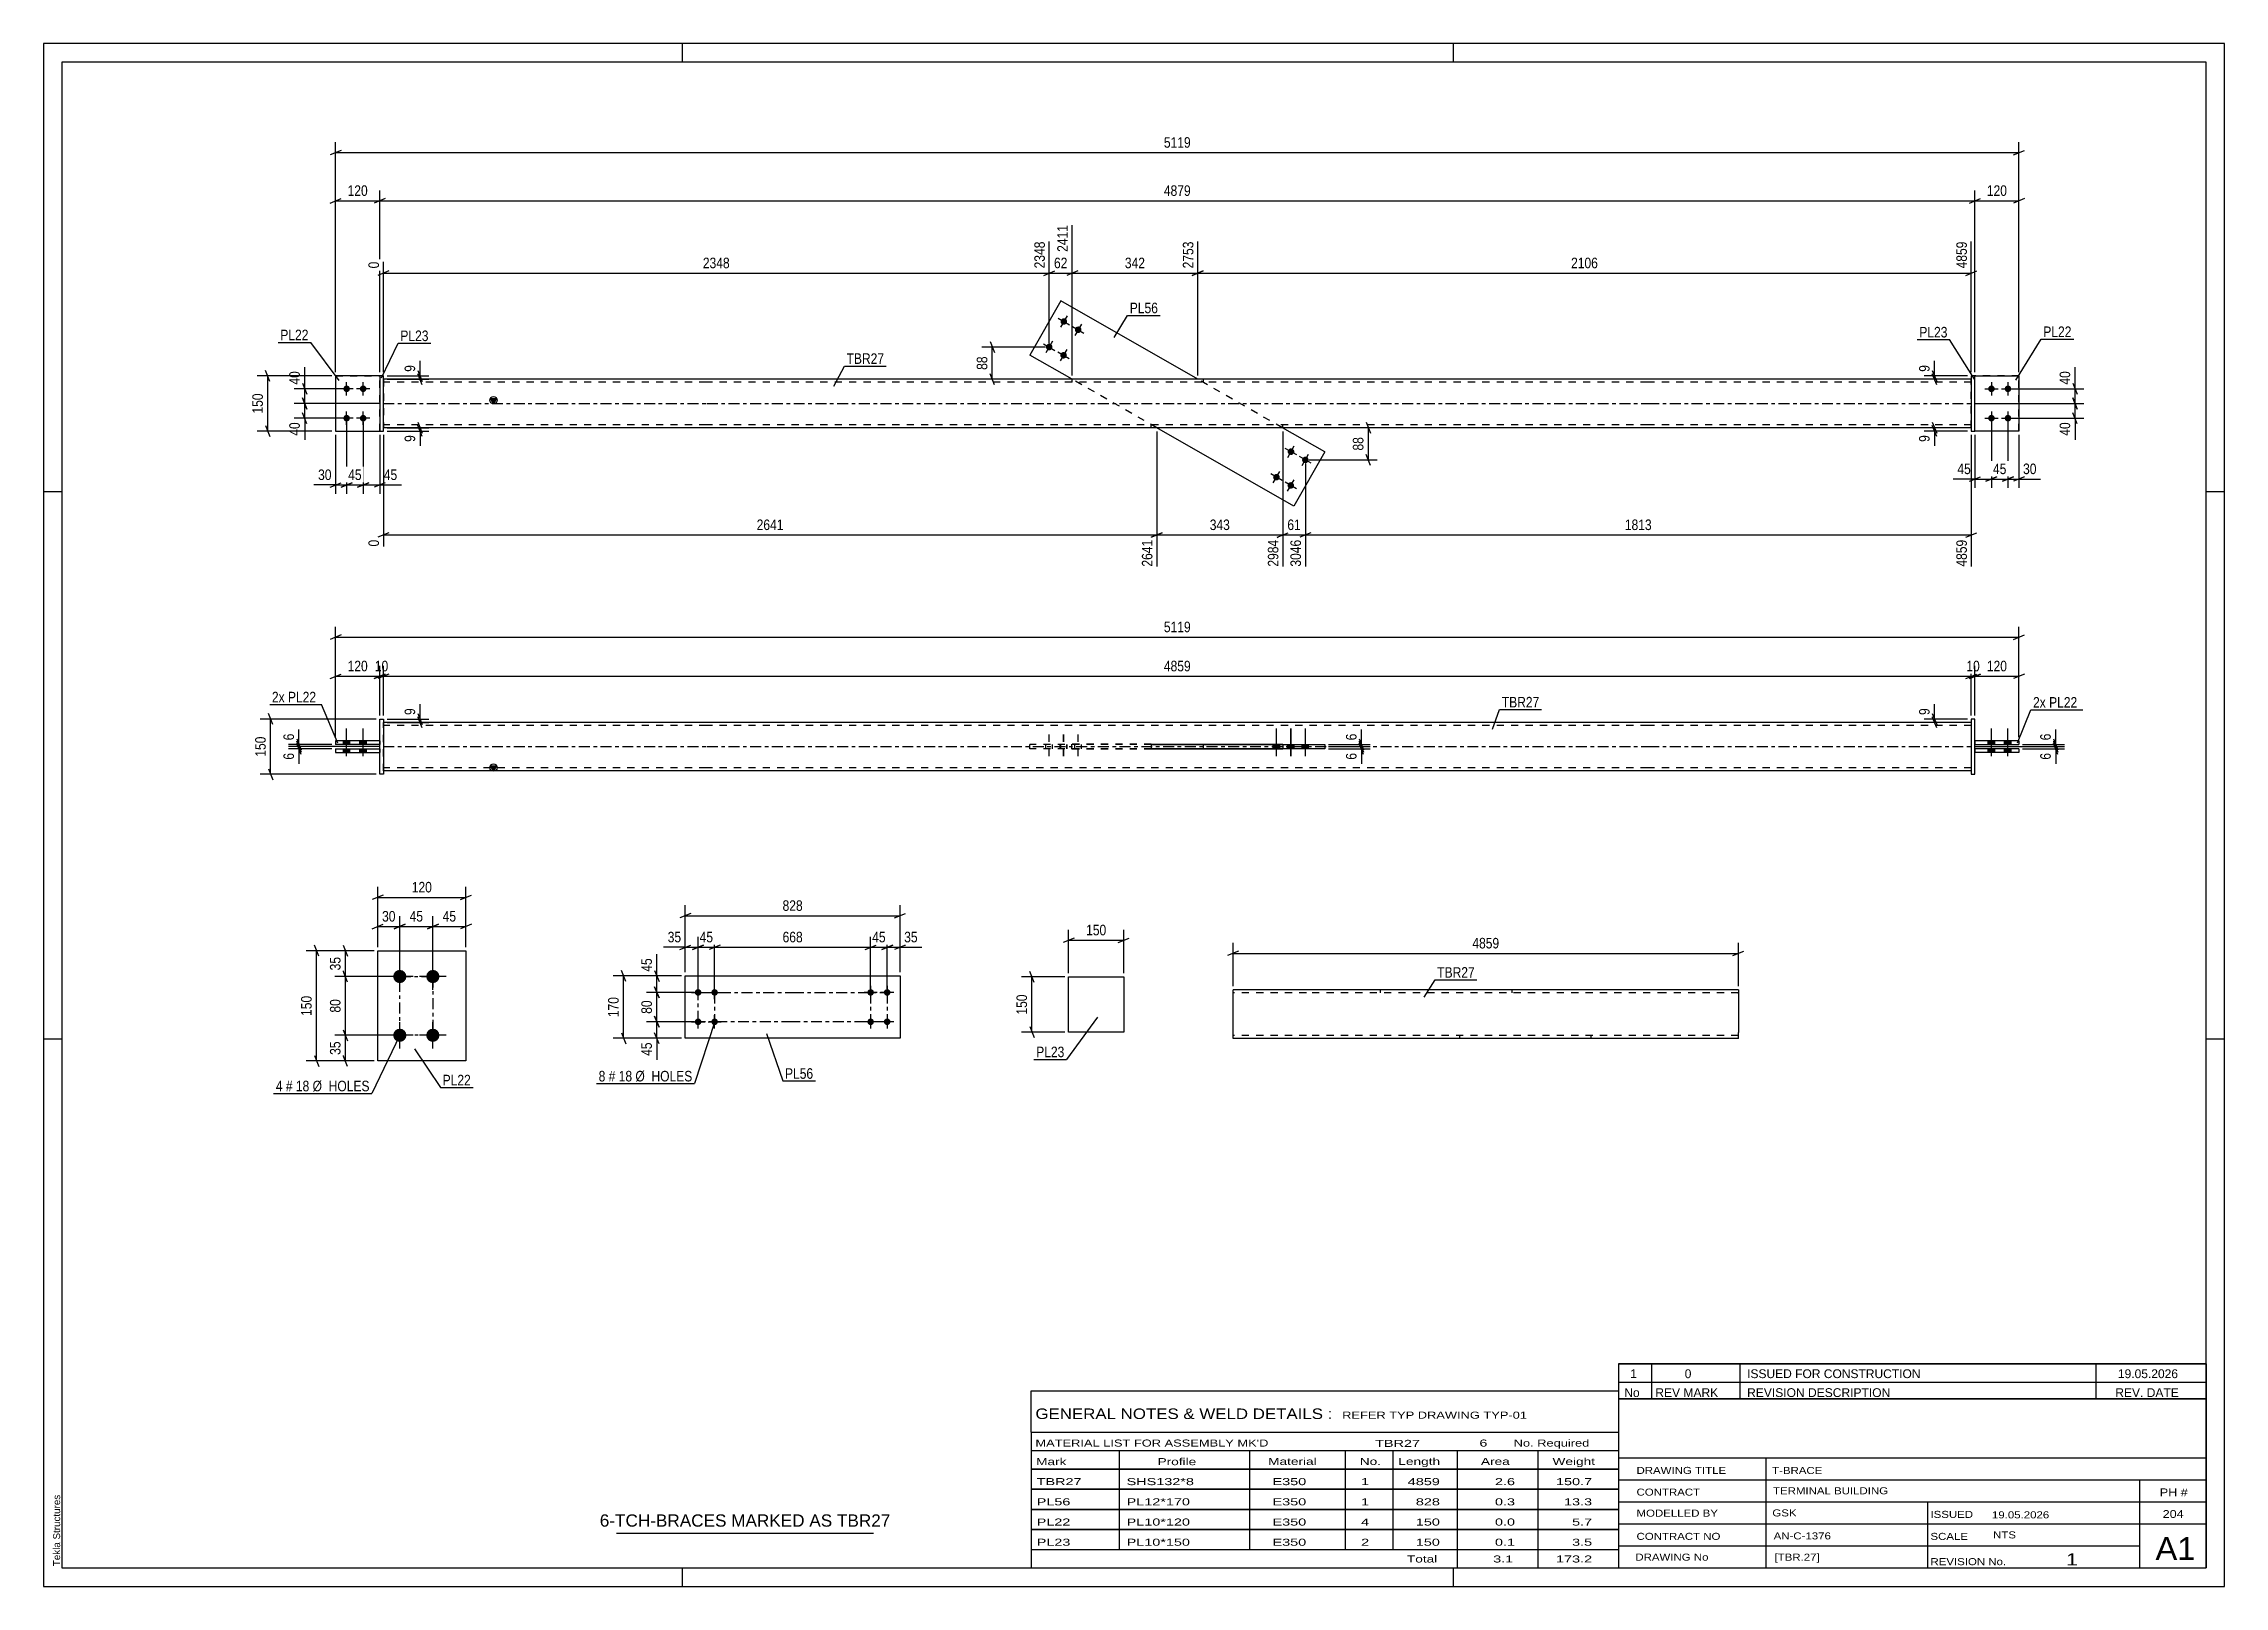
# Model space of a CAD drawing. Header units: millimetres. Extents: x 0 to 594, y 0 to 420.
import ezdxf

# ---------------------------------------------------------------- set-up
doc = ezdxf.new("R2010")
doc.units = ezdxf.units.MM
doc.linetypes.add('DXK_LINE_DOT2', pattern=[3.9198, 1.9599, -1.9599])
doc.linetypes.add('DXK_LINE_DOT3', pattern=[5.9187, 2.979, -0.9799, 0.9799, -0.9799])
doc.styles.add('Arial', font='ARIAL.TTF', dxfattribs={"height": 0.2})
doc.styles.add('Arial Narrow', font='ARIALN.TTF', dxfattribs={"height": 0.2})

# ---------------------------------------------------------------- blocks, each defined once
blk = doc.blocks.new('Unknown-489684930-1163')
at = {"color": 5, "linetype": 'Continuous'}
for p, q in [((594, 420), (0, 420)), ((0, 420), (0, 0)), ((174, 415), (174, 420)), ((384, 415), (384, 420)), ((594, 0), (594, 420)), ((589, 415), (5, 415)), ((5, 415), (5, 5)), ((589, 5), (589, 415)), ((5, 298), (0, 298)), ((594, 298), (589, 298)), ((5, 149), (0, 149)), ((594, 149), (589, 149)), ((0, 0), (594, 0)), ((5, 5), (589, 5)), ((174, 0), (174, 5)), ((384, 0), (384, 5))]:
    blk.add_line(p, q, dxfattribs=at)
at = {"color": 174, "linetype": 'Continuous', "style": 'Arial'}
blk.add_text('Tekla Structures', height=1.9102, rotation=90, dxfattribs=at).set_placement((4.5, 5.5))
blk = doc.blocks.new('Unknown-489684930-6050')
at = {"color": 7, "linetype": 'Continuous'}
for p, q in [((429, 51.05), (429, 5)), ((429, 51.05), (589, 51.05)), ((589, 51), (589, 5)), ((429, 35), (589, 35)), ((469.14, 35), (469.14, 5)), ((429, 29), (589, 29)), ((571, 5.05), (571, 29.05)), ((429, 23), (589, 23)), ((513.14, 23), (513.14, 5)), ((429, 17), (589, 17)), ((429, 11), (571, 11)), ((429, 5), (589, 5))]:
    blk.add_line(p, q, dxfattribs=at)
at = {"color": 7, "style": 'Arial Narrow'}
for s, height, width, p in [('DRAWING TITLE', 1.9089, 1.425378, (433.88, 30.61)), ('T-BRACE', 1.909, 1.425378, (470.81, 30.59)), ('CONTRACT', 1.909, 1.425378, (433.88, 24.71)), ('TERMINAL BUILDING', 1.9089, 1.425378, (471.06, 25.07)), ('MODELLED BY', 1.9089, 1.425378, (433.88, 18.98)), ('GSK', 1.909, 1.425378, (470.88, 19.04)), ('ISSUED', 1.909, 1.425378, (513.94, 18.64)), ('19.05.2026', 1.909, 1.425378, (530.69, 18.52)), ('CONTRACT NO', 1.9089, 1.425378, (433.88, 12.66)), ('AN-C-1376', 1.909, 1.425378, (471.23, 12.78)), ('SCALE', 1.909, 1.425378, (513.94, 12.65)), ('A1', 6.204, 1.25, (575.24, 7.2)), ('DRAWING No', 1.909, 1.425378, (433.56, 7)), ('[TBR.27]', 1.909, 1.425378, (471.46, 6.99)), ('REVISION No.', 1.9089, 1.425378, (513.94, 5.77)), ('1', 3.34, 1.5, (550.91, 5.68))]:
    blk.add_text(s, height=height, dxfattribs=dict(at, width=width)).set_placement(p)
at = {"color": 7, "linetype": 'Continuous', "style": 'Arial Narrow'}
for s, height, width, p in [('PH #', 2.1, 1.42538, (576.4, 24.55)), ('204', 2.1, 1.42538, (577.19, 18.65)), ('NTS', 1.909, 1.425378, (531, 13.05))]:
    blk.add_text(s, height=height, dxfattribs=dict(at, width=width)).set_placement(p)
blk = doc.blocks.new('Unknown-489684930-6051')
at = {"color": 7, "linetype": 'Continuous'}
for p, q in [((429, 60.55), (589, 60.55)), ((589, 60.55), (429, 60.55)), ((429, 60.55), (429, 55.55)), ((438, 60.55), (438, 55.55)), ((462, 60.55), (462, 55.55)), ((559, 60.55), (559, 55.55)), ((589, 60.55), (589, 55.55)), ((429, 55.55), (589, 55.55)), ((429, 55.55), (429, 51.05)), ((429, 55.55), (589, 55.55)), ((438, 55.55), (438, 51.05)), ((462, 55.55), (462, 51.05)), ((559, 55.55), (559, 51.05)), ((589, 55.55), (589, 51.05)), ((589, 51.05), (429, 51.05))]:
    blk.add_line(p, q, dxfattribs=at)
at = {"color": 7, "linetype": 'Continuous', "style": 'Arial Narrow'}
for s, height, width, p in [('No', 2.386, 1.2, (430.54, 51.55)), ('1', 2.39, 1.196471, (432.16, 56.7)), ('REV MARK', 2.386, 1.2, (439, 51.55)), ('0', 2.39, 1.196471, (447, 56.7)), ('REVISION DESCRIPTION', 2.3861, 1.2, (464, 51.55)), ('ISSUED FOR CONSTRUCTION', 2.3861, 1.196471, (464, 56.7)), ('REV. DATE', 2.386, 1.2, (564.28, 51.55)), ('19.05.2026', 2.386, 1.196471, (565, 56.7))]:
    blk.add_text(s, height=height, dxfattribs=dict(at, width=width)).set_placement(p)
blk = doc.blocks.new('Unknown-489684930-6052')
at = {"color": 7, "linetype": 'Continuous'}
for p, q in [((269, 53.25), (429, 53.25)), ((269, 42), (269, 53.25)), ((429, 53.25), (429, 42)), ((269, 42), (429, 42)), ((269, 42), (269, 37)), ((429, 42), (429, 37)), ((269, 37), (429, 37)), ((269, 37), (269, 32)), ((293, 37), (293, 32)), ((328.5, 37), (328.5, 32)), ((354.5, 37), (354.5, 32)), ((367.5, 37), (367.5, 32)), ((385, 37), (385, 32)), ((407, 37), (407, 32)), ((429, 37), (429, 32)), ((269, 32), (429, 32)), ((269, 31.95), (269, 26.55)), ((269, 31.95), (429, 31.95)), ((293, 32), (293, 26.5)), ((328.5, 32), (328.5, 26.5)), ((354.5, 32), (354.5, 26.5)), ((367.5, 32), (367.5, 26.5)), ((385, 32), (385, 26.5)), ((407, 32), (407, 26.5)), ((429, 31.95), (429, 26.55)), ((269, 26.55), (429, 26.55)), ((269, 26.45), (269, 21.05)), ((269, 26.45), (429, 26.45)), ((293, 26.5), (293, 21)), ((328.5, 26.5), (328.5, 21)), ((354.5, 26.5), (354.5, 21)), ((367.5, 26.5), (367.5, 21)), ((385, 26.5), (385, 21)), ((407, 26.5), (407, 21)), ((429, 26.45), (429, 21.05)), ((269, 21.05), (429, 21.05)), ((269, 20.95), (269, 15.55)), ((269, 20.95), (429, 20.95)), ((293, 21), (293, 15.5)), ((328.5, 21), (328.5, 15.5)), ((354.5, 21), (354.5, 15.5)), ((367.5, 21), (367.5, 15.5)), ((385, 21), (385, 15.5)), ((407, 21), (407, 15.5)), ((429, 20.95), (429, 15.55)), ((269, 15.55), (429, 15.55)), ((269, 15.45), (269, 10.05)), ((269, 15.45), (429, 15.45)), ((293, 15.5), (293, 10)), ((328.5, 15.5), (328.5, 10)), ((354.5, 15.5), (354.5, 10)), ((367.5, 15.5), (367.5, 10)), ((385, 15.5), (385, 10)), ((407, 15.5), (407, 10)), ((429, 15.45), (429, 10.05)), ((269, 10.05), (429, 10.05)), ((269, 10), (429, 10)), ((269, 10), (269, 5)), ((385, 10), (385, 5)), ((407, 10), (407, 5)), ((429, 10), (429, 5)), ((269, 5), (429, 5))]:
    blk.add_line(p, q, dxfattribs=at)
at = {"color": 7, "style": 'Arial Narrow'}
for s, height, width, p in [('GENERAL NOTES & WELD DETAILS :', 2.8633, 1.4, (270.15, 45.56)), ('REFER TYP DRAWING TYP-01', 1.9089, 1.6, (353.7, 45.66)), ("MATERIAL LIST FOR ASSEMBLY MK'D", 1.9089, 1.6, (270.15, 38.06)), ('TBR27', 1.909, 1.794707, (362.68, 37.97)), ('6', 1.91, 1.794707, (391.08, 38.06)), ('No. Required', 1.9089, 1.6, (400.41, 38.06)), ('Mark', 1.909, 1.7, (270.34, 33)), ('Profile', 1.909, 1.7, (303.41, 33)), ('Material', 1.909, 1.7, (333.54, 33.06)), ('No.', 1.909, 1.7, (358.5, 33.06)), ('Length', 1.909, 1.7, (369, 33.06)), ('Area', 1.909, 1.7, (391.5, 33.06)), ('Weight', 1.909, 1.7, (411, 33.06))]:
    blk.add_text(s, height=height, dxfattribs=dict(at, width=width)).set_placement(p)
at = {"color": 7, "linetype": 'Continuous', "style": 'Arial Narrow'}
for s, height, width, p in [('TBR27', 1.909, 1.794707, (270.5, 27.56)), ('PL56', 1.909, 1.794707, (270.5, 22.06)), ('SHS132*8', 1.909, 1.794707, (295, 27.56)), ('PL12*170', 1.909, 1.794707, (295, 22.06)), ('E350', 1.909, 1.794707, (334.74, 27.56)), ('E350', 1.909, 1.794707, (334.74, 22.06)), ('1', 1.91, 1.794707, (358.86, 27.56)), ('1', 1.91, 1.794707, (358.86, 22.06)), ('4859', 1.909, 1.794707, (371.58, 27.56)), ('828', 1.909, 1.794707, (373.77, 22.06)), ('0.3', 1.909, 1.794707, (395.32, 22.06)), ('2.6', 1.909, 1.794707, (395.32, 27.56)), ('150.7', 1.909, 1.794707, (411.96, 27.56)), ('13.3', 1.909, 1.794707, (414.14, 22.06)), ('PL22', 1.909, 1.794707, (270.5, 16.56)), ('PL10*120', 1.909, 1.794707, (295, 16.56)), ('E350', 1.909, 1.794707, (334.74, 16.56)), ('4', 1.91, 1.794707, (358.86, 16.56)), ('150', 1.909, 1.794707, (373.77, 16.56)), ('0.0', 1.909, 1.794707, (395.32, 16.56)), ('5.7', 1.909, 1.794707, (416.33, 16.56)), ('PL23', 1.909, 1.794707, (270.5, 11.06)), ('PL10*150', 1.909, 1.794707, (295, 11.06)), ('E350', 1.909, 1.794707, (334.74, 11.06)), ('2', 1.91, 1.794707, (358.86, 11.06)), ('150', 1.909, 1.794707, (373.77, 11.06)), ('0.1', 1.909, 1.794707, (395.32, 11.06)), ('3.5', 1.909, 1.794707, (416.33, 11.06)), ('Total', 1.909, 1.7, (371.33, 6.5)), ('3.1', 1.909, 1.794707, (394.83, 6.5)), ('173.2', 1.909, 1.794707, (411.96, 6.5))]:
    blk.add_text(s, height=height, dxfattribs=dict(at, width=width)).set_placement(p)
blk = doc.blocks.new('Unknown-489684930-6053')
at = {"color": 7, "linetype": 'Continuous'}
blk.add_line((156, 14.5), (226, 14.5), dxfattribs=at)
at = {"color": 7, "style": 'Arial'}
blk.add_text('6-TCH-BRACES MARKED AS TBR27', height=3.3428, dxfattribs=at).set_placement((151.49, 16.25))
blk = doc.blocks.new('Part-489684930-1414 - 1386')
at = {"color": 2, "linetype": 'Continuous'}
for p, q in [((343.99, 162.38), (323.99, 162.38)), ((323.99, 150.78), (323.99, 162.38)), ((441.55, 162.38), (344.09, 162.38)), ((461.65, 162.38), (441.65, 162.38)), ((461.65, 162.38), (461.65, 161.92)), ((461.65, 161.92), (461.65, 161.4)), ((461.65, 161.4), (461.65, 150.78)), ((323.99, 149.18), (323.99, 150.78)), ((343.99, 149.18), (323.99, 149.18)), ((441.55, 149.18), (344.09, 149.18)), ((461.65, 149.18), (441.65, 149.18)), ((461.65, 149.18), (461.65, 150.78))]:
    blk.add_line(p, q, dxfattribs=at)
at = {"color": 7, "linetype": 'DXK_LINE_DOT2'}
for p, q in [((343.99, 161.58), (323.99, 161.58)), ((441.55, 161.58), (344.09, 161.58)), ((364.09, 162.38), (364.09, 161.58)), ((399.89, 162.38), (399.89, 161.58)), ((461.65, 161.58), (441.65, 161.58)), ((461.65, 161.4), (461.65, 161.52)), ((343.99, 149.98), (323.99, 149.98)), ((441.55, 149.98), (344.09, 149.98)), ((385.74, 149.18), (385.74, 149.98)), ((421.55, 149.18), (421.55, 149.98)), ((461.65, 149.98), (441.65, 149.98))]:
    blk.add_line(p, q, dxfattribs=at)
blk = doc.blocks.new('Part-489684930-1906 - 1883')
at = {"color": 2, "linetype": 'Continuous'}
for p, q in [((525.05, 236.11), (525.05, 221.11)), ((526.05, 236.11), (525.05, 236.11)), ((526.05, 221.11), (526.05, 236.11)), ((525.05, 221.11), (526.05, 221.11))]:
    blk.add_line(p, q, dxfattribs=at)
blk = doc.blocks.new('Part-489684930-1911 - 1883')
at = {"color": 2, "linetype": 'Continuous'}
for p, q in [((79.54, 228.01), (79.54, 227.01)), ((79.54, 228.01), (91.54, 228.01)), ((79.54, 227.01), (91.54, 227.01)), ((91.54, 228.01), (91.54, 227.01))]:
    blk.add_line(p, q, dxfattribs=at)
blk = doc.blocks.new('Part-489684930-1895 - 1883')
at = {"linetype": 'Continuous'}
blk.add_hatch(color=2, dxfattribs=at).paths.add_polyline_path([(122.54, 222.01), (121.74, 223.41), (123.34, 223.41)])
at = {"color": 2, "linetype": 'Continuous'}
for p, q in [((180.54, 235.21), (92.54, 235.21)), ((436.95, 235.21), (180.64, 235.21)), ((525.05, 235.21), (437.05, 235.21)), ((301.72, 229.31), (337.52, 229.31)), ((301.72, 229.31), (301.72, 227.91)), ((337.52, 227.91), (301.72, 227.91)), ((315.87, 229.31), (315.87, 229.21)), ((315.87, 227.91), (315.87, 228.01)), ((337.52, 229.31), (337.52, 229.21)), ((337.52, 227.91), (337.52, 228.01)), ((180.54, 222.01), (92.54, 222.01)), ((122.54, 222.01), (121.74, 223.41)), ((121.74, 223.41), (123.34, 223.41)), ((123.34, 223.41), (122.54, 222.01)), ((436.95, 222.01), (180.64, 222.01)), ((525.05, 222.01), (437.05, 222.01))]:
    blk.add_line(p, q, dxfattribs=at)
at = {"color": 7, "linetype": 'DXK_LINE_DOT2'}
for p, q in [((92.54, 222.01), (92.54, 235.21)), ((180.54, 234.41), (92.54, 234.41)), ((436.95, 234.41), (180.64, 234.41)), ((525.05, 234.41), (437.05, 234.41)), ((525.05, 235.21), (525.05, 222.01)), ((280.06, 227.91), (280.06, 229.31)), ((301.72, 229.31), (280.06, 229.31)), ((301.72, 227.91), (280.06, 227.91)), ((315.87, 229.21), (315.87, 228.01)), ((315.87, 227.91), (315.87, 227.91)), ((337.52, 229.21), (337.52, 228.01)), ((180.54, 222.81), (92.54, 222.81)), ((436.95, 222.81), (180.64, 222.81)), ((525.05, 222.81), (437.05, 222.81))]:
    blk.add_line(p, q, dxfattribs=at)
at = {"color": 7, "linetype": 'DXK_LINE_DOT3'}
for p, q in [((92.54, 228.61), (180.54, 228.61)), ((180.64, 228.61), (436.95, 228.61)), ((437.05, 228.61), (525.05, 228.61))]:
    blk.add_line(p, q, dxfattribs=at)
at = {"color": 2, "linetype": 'Continuous'}
blk.add_circle((122.54, 222.91), 1, dxfattribs=at)
blk = doc.blocks.new('Part-489684930-1900 - 1883')
at = {"color": 2, "linetype": 'Continuous'}
for p, q in [((538.05, 228.01), (526.05, 228.01)), ((526.05, 228.01), (526.05, 227.01)), ((538.05, 227.01), (526.05, 227.01)), ((538.05, 228.01), (538.05, 227.01))]:
    blk.add_line(p, q, dxfattribs=at)
blk = doc.blocks.new('Part-489684930-1905 - 1883')
at = {"color": 2, "linetype": 'Continuous'}
for p, q in [((526.05, 230.21), (526.05, 229.21)), ((538.05, 230.21), (526.05, 230.21)), ((526.05, 229.21), (538.05, 229.21)), ((538.05, 230.21), (538.05, 229.21))]:
    blk.add_line(p, q, dxfattribs=at)
blk = doc.blocks.new('Part-489684930-1916 - 1883')
at = {"color": 2, "linetype": 'Continuous'}
for p, q in [((79.54, 230.21), (79.54, 229.21)), ((91.54, 230.21), (79.54, 230.21)), ((91.54, 229.21), (79.54, 229.21)), ((91.54, 230.21), (91.54, 229.21))]:
    blk.add_line(p, q, dxfattribs=at)
blk = doc.blocks.new('Part-489684930-1919 - 1883')
at = {"color": 2, "linetype": 'Continuous'}
for p, q in [((91.54, 221.11), (91.54, 236.11)), ((91.54, 236.11), (92.54, 236.11)), ((92.54, 236.11), (92.54, 221.11)), ((92.54, 221.11), (91.54, 221.11))]:
    blk.add_line(p, q, dxfattribs=at)
blk = doc.blocks.new('Part-489684930-1922 - 1883')
at = {"color": 7, "linetype": 'DXK_LINE_DOT2'}
for p, q in [((268.64, 228.01), (268.64, 229.21)), ((301.72, 229.21), (268.64, 229.21)), ((301.72, 228.01), (268.64, 228.01)), ((277.08, 228.01), (277.08, 229.21))]:
    blk.add_line(p, q, dxfattribs=at)
at = {"color": 2, "linetype": 'Continuous'}
for p, q in [((301.72, 229.21), (348.95, 229.21)), ((340.5, 228.01), (301.72, 228.01)), ((340.5, 228.01), (340.5, 229.21)), ((348.95, 228.01), (340.5, 228.01)), ((348.95, 229.21), (348.95, 228.01))]:
    blk.add_line(p, q, dxfattribs=at)
blk = doc.blocks.new('Bolt-489684930-1923 - 1883')
at = {"linetype": 'Continuous'}
for points in [[(531.45, 230.21), (529.65, 230.21), (529.65, 229.21), (531.45, 229.21)], [(531.45, 230.21), (529.65, 230.21), (529.65, 229.21), (531.45, 229.21)], [(531.45, 228.01), (529.65, 228.01), (529.65, 227.01), (531.45, 227.01)], [(531.45, 228.01), (529.65, 228.01), (529.65, 227.01), (531.45, 227.01)], [(535.95, 230.21), (534.15, 230.21), (534.15, 229.21), (535.95, 229.21)], [(535.95, 230.21), (534.15, 230.21), (534.15, 229.21), (535.95, 229.21)], [(535.95, 228.01), (534.15, 228.01), (534.15, 227.01), (535.95, 227.01)], [(535.95, 228.01), (534.15, 228.01), (534.15, 227.01), (535.95, 227.01)]]:
    blk.add_hatch(color=1, dxfattribs=at).paths.add_polyline_path(points)
at = {"color": 1, "linetype": 'Continuous'}
for p, q in [((530.55, 226.01), (530.55, 233.51)), ((530.55, 226.01), (530.55, 233.51)), ((535.05, 226.01), (535.05, 233.51)), ((535.05, 226.01), (535.05, 233.51)), ((529.65, 229.21), (529.65, 230.21)), ((529.65, 229.21), (529.65, 230.21)), ((529.65, 227.01), (529.65, 228.01)), ((529.65, 227.01), (529.65, 228.01)), ((531.45, 229.21), (531.45, 230.21)), ((531.45, 229.21), (531.45, 230.21)), ((531.45, 227.01), (531.45, 228.01)), ((531.45, 227.01), (531.45, 228.01)), ((534.15, 229.21), (534.15, 230.21)), ((534.15, 229.21), (534.15, 230.21)), ((534.15, 227.01), (534.15, 228.01)), ((534.15, 227.01), (534.15, 228.01)), ((535.95, 229.21), (535.95, 230.21)), ((535.95, 229.21), (535.95, 230.21)), ((535.95, 227.01), (535.95, 228.01)), ((535.95, 227.01), (535.95, 228.01))]:
    blk.add_line(p, q, dxfattribs=at)
blk = doc.blocks.new('Bolt-489684930-1924 - 1883')
at = {"linetype": 'Continuous'}
for points in [[(81.64, 229.21), (83.44, 229.21), (83.44, 230.21), (81.64, 230.21)], [(81.64, 229.21), (83.44, 229.21), (83.44, 230.21), (81.64, 230.21)], [(81.64, 227.01), (83.44, 227.01), (83.44, 228.01), (81.64, 228.01)], [(81.64, 227.01), (83.44, 227.01), (83.44, 228.01), (81.64, 228.01)], [(86.14, 229.21), (87.94, 229.21), (87.94, 230.21), (86.14, 230.21)], [(86.14, 229.21), (87.94, 229.21), (87.94, 230.21), (86.14, 230.21)], [(86.14, 227.01), (87.94, 227.01), (87.94, 228.01), (86.14, 228.01)], [(86.14, 227.01), (87.94, 227.01), (87.94, 228.01), (86.14, 228.01)]]:
    blk.add_hatch(color=1, dxfattribs=at).paths.add_polyline_path(points)
at = {"color": 1, "linetype": 'Continuous'}
for p, q in [((82.54, 226.01), (82.54, 233.51)), ((82.54, 226.01), (82.54, 233.51)), ((87.04, 226.01), (87.04, 233.51)), ((87.04, 226.01), (87.04, 233.51)), ((81.64, 229.21), (81.64, 230.21)), ((81.64, 229.21), (81.64, 230.21)), ((81.64, 227.01), (81.64, 228.01)), ((81.64, 227.01), (81.64, 228.01)), ((83.44, 229.21), (83.44, 230.21)), ((83.44, 229.21), (83.44, 230.21)), ((83.44, 227.01), (83.44, 228.01)), ((83.44, 227.01), (83.44, 228.01)), ((86.14, 229.21), (86.14, 230.21)), ((86.14, 229.21), (86.14, 230.21)), ((86.14, 227.01), (86.14, 228.01)), ((86.14, 227.01), (86.14, 228.01)), ((87.94, 229.21), (87.94, 230.21)), ((87.94, 229.21), (87.94, 230.21)), ((87.94, 227.01), (87.94, 228.01)), ((87.94, 227.01), (87.94, 228.01))]:
    blk.add_line(p, q, dxfattribs=at)
blk = doc.blocks.new('Bolt-489684930-1925 - 1883')
at = {"color": 1, "linetype": 'DXK_LINE_DOT2'}
for p, q in [((273.91, 226.01), (273.91, 233.51)), ((277.82, 226.01), (277.82, 233.51)), ((277.89, 226.01), (277.89, 233.51)), ((281.79, 226.01), (281.79, 233.51)), ((273.01, 228.01), (273.01, 229.21)), ((274.81, 228.01), (274.81, 229.21)), ((276.92, 228.01), (276.92, 229.21)), ((276.99, 228.01), (276.99, 229.21)), ((278.72, 228.01), (278.72, 229.21)), ((278.79, 228.01), (278.79, 229.21)), ((280.89, 228.01), (280.89, 229.21)), ((282.69, 228.01), (282.69, 229.21))]:
    blk.add_line(p, q, dxfattribs=at)
blk = doc.blocks.new('Bolt-489684930-1926 - 1883')
at = {"linetype": 'Continuous'}
for points in [[(334.89, 228.01), (336.69, 228.01), (336.69, 229.21), (334.89, 229.21)], [(338.8, 228.01), (340.6, 228.01), (340.6, 229.21), (338.8, 229.21)], [(338.87, 228.01), (340.67, 228.01), (340.67, 229.21), (338.87, 229.21)], [(342.77, 228.01), (344.57, 228.01), (344.57, 229.21), (342.77, 229.21)]]:
    blk.add_hatch(color=1, dxfattribs=at).paths.add_polyline_path(points)
at = {"color": 1, "linetype": 'Continuous'}
for p, q in [((335.79, 226.01), (335.79, 233.51)), ((339.7, 226.01), (339.7, 233.51)), ((339.77, 226.01), (339.77, 233.51)), ((343.67, 226.01), (343.67, 233.51)), ((334.89, 228.01), (334.89, 229.21)), ((336.69, 228.01), (336.69, 229.21)), ((338.8, 228.01), (338.8, 229.21)), ((338.87, 228.01), (338.87, 229.21)), ((340.6, 228.01), (340.6, 229.21)), ((340.67, 228.01), (340.67, 229.21)), ((342.77, 228.01), (342.77, 229.21)), ((344.57, 228.01), (344.57, 229.21))]:
    blk.add_line(p, q, dxfattribs=at)
blk = doc.blocks.new('Bolt-489684930-3463 - 3460')
at = {"linetype": 'Continuous'}
for points in [[(178.27, 162.6, -1), (178.27, 160.8, -1)], [(182.77, 162.6, -1), (182.77, 160.8, -1)], [(178.27, 154.6, -1), (178.27, 152.8, -1)], [(182.77, 154.6, -1), (182.77, 152.8, -1)]]:
    blk.add_hatch(color=1, dxfattribs=at).paths.add_polyline_path(points)
at = {"color": 1, "linetype": 'Continuous'}
for p, q in [((176.47, 161.7), (180.07, 161.7)), ((178.27, 159.9), (178.27, 163.5)), ((180.97, 161.7), (184.57, 161.7)), ((182.77, 159.9), (182.77, 163.5)), ((178.27, 151.9), (178.27, 155.5)), ((182.77, 151.9), (182.77, 155.5)), ((176.47, 153.7), (180.07, 153.7)), ((180.97, 153.7), (184.57, 153.7))]:
    blk.add_line(p, q, dxfattribs=at)
blk = doc.blocks.new('Part-489684930-3461 - 3460')
at = {"color": 2, "linetype": 'Continuous'}
for p, q in [((174.77, 166.2), (203.97, 166.2)), ((174.77, 149.2), (174.77, 166.2)), ((204.07, 166.2), (233.27, 166.2)), ((233.27, 166.2), (233.27, 149.2)), ((203.97, 149.2), (174.77, 149.2)), ((233.27, 149.2), (204.07, 149.2))]:
    blk.add_line(p, q, dxfattribs=at)
blk = doc.blocks.new('Bolt-489684930-3462 - 3460')
at = {"linetype": 'Continuous'}
for points in [[(225.27, 160.8, -1), (225.27, 162.6, -1)], [(229.77, 160.8, -1), (229.77, 162.6, -1)], [(225.27, 152.8, -1), (225.27, 154.6, -1)], [(229.77, 152.8, -1), (229.77, 154.6, -1)]]:
    blk.add_hatch(color=1, dxfattribs=at).paths.add_polyline_path(points)
at = {"color": 1, "linetype": 'Continuous'}
for p, q in [((227.07, 161.7), (223.47, 161.7)), ((225.27, 163.5), (225.27, 159.9)), ((231.57, 161.7), (227.97, 161.7)), ((229.77, 163.5), (229.77, 159.9)), ((225.27, 155.5), (225.27, 151.9)), ((229.77, 155.5), (229.77, 151.9)), ((227.07, 153.7), (223.47, 153.7)), ((231.57, 153.7), (227.97, 153.7))]:
    blk.add_line(p, q, dxfattribs=at)
blk = doc.blocks.new('Bolt-489684930-2124 - 2113')
at = {"linetype": 'Continuous'}
for points in [[(530.55, 326.93, -1), (530.55, 325.13, -1)], [(535.05, 326.93, -1), (535.05, 325.13, -1)], [(530.55, 318.93, -1), (530.55, 317.13, -1)], [(535.05, 318.93, -1), (535.05, 317.13, -1)]]:
    blk.add_hatch(color=1, dxfattribs=at).paths.add_polyline_path(points)
at = {"color": 1, "linetype": 'Continuous'}
for p, q in [((530.55, 327.83), (530.55, 324.23)), ((535.05, 327.83), (535.05, 324.23)), ((528.75, 326.03), (532.35, 326.03)), ((533.25, 326.03), (536.85, 326.03)), ((528.75, 318.03), (532.35, 318.03)), ((530.55, 319.83), (530.55, 316.23)), ((533.25, 318.03), (536.85, 318.03)), ((535.05, 319.83), (535.05, 316.23))]:
    blk.add_line(p, q, dxfattribs=at)
blk = doc.blocks.new('Bolt-489684930-2123 - 2113')
at = {"linetype": 'Continuous'}
for points in [[(82.54, 325.13, -1), (82.54, 326.93, -1)], [(87.04, 325.13, -1), (87.04, 326.93, -1)], [(82.54, 317.13, -1), (82.54, 318.93, -1)], [(87.04, 317.13, -1), (87.04, 318.93, -1)]]:
    blk.add_hatch(color=1, dxfattribs=at).paths.add_polyline_path(points)
at = {"color": 1, "linetype": 'Continuous'}
for p, q in [((82.54, 324.23), (82.54, 327.83)), ((87.04, 324.23), (87.04, 327.83)), ((84.34, 326.03), (80.74, 326.03)), ((88.84, 326.03), (85.24, 326.03)), ((84.34, 318.03), (80.74, 318.03)), ((82.54, 316.23), (82.54, 319.83)), ((88.84, 318.03), (85.24, 318.03)), ((87.04, 316.23), (87.04, 319.83))]:
    blk.add_line(p, q, dxfattribs=at)
blk = doc.blocks.new('Part-489684930-2129 - 2113')
at = {"color": 2, "linetype": 'Continuous'}
for p, q in [((277.08, 349.99), (268.64, 335.23)), ((314.37, 328.63), (277.08, 349.99)), ((280.16, 328.63), (268.64, 335.23)), ((340.5, 294.08), (303.21, 315.43)), ((348.95, 308.84), (337.42, 315.43)), ((348.95, 308.84), (340.5, 294.08))]:
    blk.add_line(p, q, dxfattribs=at)
at = {"color": 7, "linetype": 'DXK_LINE_DOT2'}
for p, q in [((303.21, 315.43), (280.16, 328.63)), ((337.42, 315.43), (314.37, 328.63))]:
    blk.add_line(p, q, dxfattribs=at)
blk = doc.blocks.new('Bolt-489684930-2121 - 2113')
at = {"linetype": 'Continuous'}
for points in [[(339.32, 308.13, -1), (340.22, 309.69, -1)], [(343.23, 305.89, -1), (344.12, 307.45, -1)], [(335.35, 301.18, -1), (336.24, 302.74, -1)], [(339.25, 298.95, -1), (340.15, 300.51, -1)]]:
    blk.add_hatch(color=1, dxfattribs=at).paths.add_polyline_path(points)
at = {"color": 1, "linetype": 'Continuous'}
for p, q in [((341.33, 308.01), (338.21, 309.8)), ((338.87, 307.34), (340.66, 310.47)), ((334.9, 300.4), (336.69, 303.53)), ((345.24, 305.78), (342.11, 307.56)), ((342.78, 305.11), (344.57, 308.23)), ((337.35, 301.07), (334.23, 302.86)), ((341.26, 298.83), (338.14, 300.62)), ((338.8, 298.17), (340.59, 301.29))]:
    blk.add_line(p, q, dxfattribs=at)
blk = doc.blocks.new('Bolt-489684930-2122 - 2113')
at = {"linetype": 'Continuous'}
for points in [[(278.33, 345.12, -1), (277.44, 343.56, -1)], [(282.24, 342.89, -1), (281.34, 341.32, -1)], [(274.36, 338.18, -1), (273.46, 336.62, -1)], [(278.26, 335.94, -1), (277.37, 334.38, -1)]]:
    blk.add_hatch(color=1, dxfattribs=at).paths.add_polyline_path(points)
at = {"color": 1, "linetype": 'Continuous'}
for p, q in [((276.32, 345.24), (279.45, 343.45)), ((278.78, 345.9), (276.99, 342.78)), ((274.81, 338.96), (273.02, 335.84)), ((280.23, 343), (283.35, 341.21)), ((282.69, 343.67), (280.9, 340.54)), ((272.35, 338.29), (275.47, 336.5)), ((276.25, 336.06), (279.38, 334.27)), ((278.71, 336.72), (276.92, 333.6))]:
    blk.add_line(p, q, dxfattribs=at)
blk = doc.blocks.new('Part-489684930-2134 - 2113')
at = {"color": 2, "linetype": 'Continuous'}
for p, q in [((92.54, 329.53), (91.54, 329.53)), ((91.54, 329.53), (91.54, 314.53)), ((92.54, 314.53), (92.54, 329.53)), ((91.54, 314.53), (92.54, 314.53))]:
    blk.add_line(p, q, dxfattribs=at)
blk = doc.blocks.new('Part-489684930-2139 - 2113')
at = {"color": 2, "linetype": 'Continuous'}
for p, q in [((79.54, 329.53), (79.54, 314.53)), ((91.54, 329.53), (79.54, 329.53)), ((79.54, 314.53), (91.54, 314.53))]:
    blk.add_line(p, q, dxfattribs=at)
at = {"color": 7, "linetype": 'DXK_LINE_DOT2'}
blk.add_line((91.54, 314.53), (91.54, 329.53), dxfattribs=at)
blk = doc.blocks.new('Part-489684930-2140 - 2113')
at = {"color": 7, "linetype": 'DXK_LINE_DOT2'}
for p, q in [((79.54, 329.53), (79.54, 314.53)), ((79.54, 329.53), (91.54, 329.53)), ((91.54, 329.53), (91.54, 314.53)), ((79.54, 314.53), (91.54, 314.53))]:
    blk.add_line(p, q, dxfattribs=at)
blk = doc.blocks.new('Part-489684930-2145 - 2113')
at = {"color": 2, "linetype": 'Continuous'}
for p, q in [((525.05, 329.53), (525.05, 314.53)), ((526.05, 329.53), (525.05, 329.53)), ((526.05, 314.53), (526.05, 329.53)), ((525.05, 314.53), (526.05, 314.53))]:
    blk.add_line(p, q, dxfattribs=at)
blk = doc.blocks.new('Part-489684930-2150 - 2113')
at = {"color": 2, "linetype": 'Continuous'}
for p, q in [((526.05, 329.53), (538.05, 329.53)), ((538.05, 329.53), (538.05, 314.53)), ((538.05, 314.53), (526.05, 314.53))]:
    blk.add_line(p, q, dxfattribs=at)
at = {"color": 7, "linetype": 'DXK_LINE_DOT2'}
blk.add_line((526.05, 314.53), (526.05, 329.53), dxfattribs=at)
blk = doc.blocks.new('Part-489684930-2151 - 2113')
at = {"color": 7, "linetype": 'DXK_LINE_DOT2'}
for p, q in [((538.05, 329.53), (526.05, 329.53)), ((526.05, 314.53), (526.05, 329.53)), ((538.05, 314.53), (538.05, 329.53)), ((538.05, 314.53), (526.05, 314.53))]:
    blk.add_line(p, q, dxfattribs=at)
blk = doc.blocks.new('Part-489684930-2156 - 2113')
at = {"linetype": 'Continuous'}
blk.add_hatch(color=2, dxfattribs=at).paths.add_polyline_path([(122.54, 322.03), (121.74, 323.43), (123.34, 323.43)])
at = {"color": 2, "linetype": 'Continuous'}
for p, q in [((180.54, 328.63), (92.54, 328.63)), ((436.95, 328.63), (180.64, 328.63)), ((525.05, 328.63), (437.05, 328.63)), ((122.54, 322.03), (121.74, 323.43)), ((121.74, 323.43), (123.34, 323.43)), ((123.34, 323.43), (122.54, 322.03)), ((180.54, 315.43), (92.54, 315.43)), ((436.95, 315.43), (180.64, 315.43)), ((525.05, 315.43), (437.05, 315.43))]:
    blk.add_line(p, q, dxfattribs=at)
at = {"color": 7, "linetype": 'DXK_LINE_DOT2'}
for p, q in [((92.54, 328.63), (92.54, 315.43)), ((180.54, 327.83), (92.54, 327.83)), ((436.95, 327.83), (180.64, 327.83)), ((280.06, 328.63), (280.06, 327.83)), ((315.87, 328.63), (315.87, 327.83)), ((525.05, 327.83), (437.05, 327.83)), ((525.05, 315.43), (525.05, 328.63)), ((180.54, 316.23), (92.54, 316.23)), ((436.95, 316.23), (180.64, 316.23)), ((301.72, 315.43), (301.72, 316.23)), ((337.52, 315.43), (337.52, 316.23)), ((525.05, 316.23), (437.05, 316.23))]:
    blk.add_line(p, q, dxfattribs=at)
at = {"color": 7, "linetype": 'DXK_LINE_DOT3'}
for p, q in [((92.54, 322.03), (180.54, 322.03)), ((180.64, 322.03), (436.95, 322.03)), ((437.05, 322.03), (525.05, 322.03))]:
    blk.add_line(p, q, dxfattribs=at)
at = {"color": 2, "linetype": 'Continuous'}
blk.add_circle((122.54, 322.93), 1, dxfattribs=at)
blk = doc.blocks.new('Bolt-489684930-1755 - 1749')
at = {"linetype": 'Continuous'}
for points in [[(97.02, 164.23, -1), (97.02, 167.83, -1)], [(106.02, 164.23, -1), (106.02, 167.83, -1)], [(97.02, 148.23, -1), (97.02, 151.83, -1)], [(106.02, 148.23, -1), (106.02, 151.83, -1)]]:
    blk.add_hatch(color=1, dxfattribs=at).paths.add_polyline_path(points)
at = {"color": 1, "linetype": 'Continuous'}
for p, q in [((97.02, 162.43), (97.02, 169.63)), ((106.02, 162.43), (106.02, 169.63)), ((100.62, 166.03), (93.42, 166.03)), ((109.62, 166.03), (102.42, 166.03)), ((100.62, 150.03), (93.42, 150.03)), ((97.02, 146.43), (97.02, 153.63)), ((109.62, 150.03), (102.42, 150.03)), ((106.02, 146.43), (106.02, 153.63))]:
    blk.add_line(p, q, dxfattribs=at)
blk = doc.blocks.new('Part-489684930-1770 - 1749')
at = {"color": 2, "linetype": 'Continuous'}
for p, q in [((91.02, 143.03), (91.02, 173.03)), ((91.02, 173.03), (115.02, 173.03)), ((115.02, 173.03), (115.02, 143.03)), ((115.02, 143.03), (91.02, 143.03))]:
    blk.add_line(p, q, dxfattribs=at)
blk = doc.blocks.new('Part-489684930-1712 - 1696')
at = {"color": 2, "linetype": 'Continuous'}
for p, q in [((279.2, 165.9), (294.2, 165.9)), ((279.2, 150.9), (279.2, 165.9)), ((294.2, 165.9), (294.2, 150.9)), ((294.2, 150.9), (279.2, 150.9))]:
    blk.add_line(p, q, dxfattribs=at)
blk = doc.blocks.new('Rectangle-489684930-4231 - 3460')
at = {"color": 1, "linetype": 'DXK_LINE_DOT3'}
for p, q in [((178.27, 161.7), (203.97, 161.7)), ((178.27, 153.7), (178.27, 161.7)), ((204.07, 161.7), (229.77, 161.7)), ((229.77, 161.7), (229.77, 153.7)), ((203.97, 153.7), (178.27, 153.7)), ((229.77, 153.7), (204.07, 153.7))]:
    blk.add_line(p, q, dxfattribs=at)
blk = doc.blocks.new('Rectangle-489684930-1870 - 1749')
at = {"color": 1, "linetype": 'DXK_LINE_DOT3'}
blk.add_lwpolyline([(97.02, 166.03), (106.02, 166.03), (106.02, 150.03), (97.02, 150.03), (97.02, 166.03)], close=True, dxfattribs=at)
blk = doc.blocks.new('Line-489684930-4241 - 3460')
at = {"color": 1, "linetype": 'DXK_LINE_DOT3'}
blk.add_line((182.77, 161.7), (182.77, 153.7), dxfattribs=at)
blk = doc.blocks.new('Line-489684930-4248 - 3460')
at = {"color": 1, "linetype": 'DXK_LINE_DOT3'}
blk.add_line((225.27, 161.7), (225.27, 153.7), dxfattribs=at)
blk = doc.blocks.new('StraightDimension-489684930-1420 - 1386')
at = {"color": 7, "linetype": 'Continuous'}
for p, q in [((325.49, 172.93), (322.49, 171.73)), ((323.99, 163.38), (323.99, 175.18)), ((323.99, 172.33), (461.65, 172.33)), ((460.15, 171.73), (463.15, 172.93)), ((461.65, 163.38), (461.65, 175.18))]:
    blk.add_line(p, q, dxfattribs=at)
at = {"color": 0}
blk.add_wipeout([(397.07, 173.08), (397.07, 177.28), (388.56, 177.28), (388.56, 173.08)], dxfattribs=at)
at = {"color": 3, "style": 'Arial Narrow'}
blk.add_text('4859', height=2.863, dxfattribs=at).set_placement((389.16, 173.68))
blk = doc.blocks.new('StraightDimension-489684930-2072 - 1883')
at = {"color": 7, "linetype": 'Continuous'}
for p, q in [((349.95, 229.21), (361.35, 229.21)), ((349.95, 228.61), (361.35, 228.61)), ((358.35, 230.71), (359.55, 227.71)), ((359.55, 227.11), (358.35, 230.11)), ((358.95, 228.61), (358.95, 229.21))]:
    blk.add_line(p, q, dxfattribs=at)
at = {"color": 0}
blk.add_wipeout([(358.2, 232.76), (354, 232.76), (354, 229.73), (358.2, 229.73)], dxfattribs=at)
at = {"color": 7, "linetype": 'Continuous'}
blk.add_line((358.95, 229.21), (358.95, 233.29), dxfattribs=at)
blk.add_line((358.95, 229.21), (358.95, 233.29), dxfattribs=at)
at = {"color": 3, "style": 'Arial Narrow'}
blk.add_text('6', height=2.86, rotation=90.00021, dxfattribs=at).set_placement((357.6, 230.33))
blk = doc.blocks.new('StraightDimension-489684930-1947 - 1883')
at = {"color": 7, "linetype": 'Continuous'}
for p, q in [((101.94, 237.61), (103.14, 234.61)), ((93.54, 236.11), (104.94, 236.11)), ((93.54, 235.21), (104.94, 235.21)), ((103.14, 233.71), (101.94, 236.71)), ((102.54, 235.21), (102.54, 236.11))]:
    blk.add_line(p, q, dxfattribs=at)
at = {"color": 0}
blk.add_wipeout([(101.79, 239.66), (97.59, 239.66), (97.59, 236.63), (101.79, 236.63)], dxfattribs=at)
at = {"color": 7, "linetype": 'Continuous'}
blk.add_line((102.54, 236.11), (102.54, 240.19), dxfattribs=at)
blk.add_line((102.54, 236.11), (102.54, 240.19), dxfattribs=at)
at = {"color": 3, "style": 'Arial Narrow'}
blk.add_text('9', height=2.86, rotation=90.00021, dxfattribs=at).set_placement((101.19, 237.23))
blk = doc.blocks.new('StraightDimension-489684930-2027 - 1883')
at = {"color": 7, "linetype": 'Continuous'}
for p, q in [((78.54, 229.21), (66.69, 229.21)), ((91.54, 228.61), (66.69, 228.61)), ((68.94, 230.71), (70.14, 227.71)), ((70.14, 227.11), (68.94, 230.11)), ((69.54, 228.61), (69.54, 229.21))]:
    blk.add_line(p, q, dxfattribs=at)
at = {"color": 0}
blk.add_wipeout([(68.79, 232.76), (64.59, 232.76), (64.59, 229.73), (68.79, 229.73)], dxfattribs=at)
at = {"color": 7, "linetype": 'Continuous'}
blk.add_line((69.54, 229.21), (69.54, 233.29), dxfattribs=at)
blk.add_line((69.54, 229.21), (69.54, 233.29), dxfattribs=at)
at = {"color": 3, "style": 'Arial Narrow'}
blk.add_text('6', height=2.86, rotation=90.00021, dxfattribs=at).set_placement((68.19, 230.33))
blk = doc.blocks.new('StraightDimension-489684930-1968 - 1883')
at = {"color": 7, "linetype": 'Continuous'}
for p, q in [((91.54, 237.11), (91.54, 250.62)), ((92.54, 237.11), (92.54, 250.62)), ((90.04, 247.17), (93.04, 248.37)), ((94.04, 248.37), (91.04, 247.17)), ((91.54, 247.77), (92.54, 247.77))]:
    blk.add_line(p, q, dxfattribs=at)
at = {"color": 0}
blk.add_wipeout([(94.47, 248.52), (94.47, 252.72), (89.61, 252.72), (89.61, 248.52)], dxfattribs=at)
at = {"color": 3, "style": 'Arial Narrow'}
blk.add_text('10', height=2.863, dxfattribs=at).set_placement((90.21, 249.12))
blk = doc.blocks.new('StraightDimension-489684930-1936 - 1883')
at = {"color": 7, "linetype": 'Continuous'}
for p, q in [((81.04, 259.02), (78.04, 257.82)), ((79.54, 231.21), (79.54, 261.27)), ((79.54, 258.42), (538.05, 258.42)), ((536.55, 257.82), (539.55, 259.02)), ((538.05, 231.21), (538.05, 261.27))]:
    blk.add_line(p, q, dxfattribs=at)
at = {"color": 0}
blk.add_wipeout([(313.05, 259.17), (313.05, 263.37), (304.54, 263.37), (304.54, 259.17)], dxfattribs=at)
at = {"color": 3, "style": 'Arial Narrow'}
blk.add_text('5119', height=2.863, dxfattribs=at).set_placement((305.14, 259.77))
blk = doc.blocks.new('StraightDimension-489684930-1956 - 1883')
at = {"color": 7, "linetype": 'Continuous'}
for p, q in [((79.54, 231.21), (79.54, 250.62)), ((91.54, 237.11), (91.54, 250.62)), ((78.04, 247.17), (81.04, 248.37)), ((79.54, 247.77), (91.54, 247.77)), ((93.04, 248.37), (90.04, 247.17))]:
    blk.add_line(p, q, dxfattribs=at)
at = {"color": 0}
blk.add_wipeout([(88.88, 248.52), (88.88, 252.72), (82.2, 252.72), (82.2, 248.52)], dxfattribs=at)
at = {"color": 3, "style": 'Arial Narrow'}
blk.add_text('120', height=2.863, dxfattribs=at).set_placement((82.8, 249.12))
blk = doc.blocks.new('StraightDimension-489684930-2041 - 1883')
at = {"color": 7, "linetype": 'Continuous'}
for p, q in [((526.05, 228.61), (550.45, 228.61)), ((539.05, 228.01), (550.45, 228.01)), ((547.45, 230.11), (548.65, 227.11)), ((548.65, 226.51), (547.45, 229.51)), ((548.05, 228.01), (548.05, 228.61))]:
    blk.add_line(p, q, dxfattribs=at)
at = {"color": 0}
blk.add_wipeout([(547.3, 227.48), (543.1, 227.48), (543.1, 224.46), (547.3, 224.46)], dxfattribs=at)
at = {"color": 7, "linetype": 'Continuous'}
blk.add_line((548.05, 228.01), (548.05, 223.93), dxfattribs=at)
blk.add_line((548.05, 228.01), (548.05, 223.93), dxfattribs=at)
at = {"color": 3, "style": 'Arial Narrow'}
blk.add_text('6', height=2.86, rotation=90.00021, dxfattribs=at).set_placement((546.7, 225.06))
blk = doc.blocks.new('StraightDimension-489684930-1977 - 1883')
at = {"color": 7, "linetype": 'Continuous'}
for p, q in [((92.54, 237.11), (92.54, 250.62)), ((525.05, 237.11), (525.05, 250.62)), ((94.04, 248.37), (91.04, 247.17)), ((92.54, 247.77), (525.05, 247.77)), ((523.55, 247.17), (526.55, 248.37))]:
    blk.add_line(p, q, dxfattribs=at)
at = {"color": 0}
blk.add_wipeout([(313.05, 248.52), (313.05, 252.72), (304.54, 252.72), (304.54, 248.52)], dxfattribs=at)
at = {"color": 3, "style": 'Arial Narrow'}
blk.add_text('4859', height=2.863, dxfattribs=at).set_placement((305.14, 249.12))
blk = doc.blocks.new('StraightDimension-489684930-1985 - 1883')
at = {"color": 7, "linetype": 'Continuous'}
for p, q in [((525.05, 237.11), (525.05, 250.62)), ((526.05, 237.11), (526.05, 250.62)), ((523.55, 247.17), (526.55, 248.37)), ((527.55, 248.37), (524.55, 247.17)), ((525.05, 247.77), (526.05, 247.77))]:
    blk.add_line(p, q, dxfattribs=at)
at = {"color": 0}
blk.add_wipeout([(527.97, 248.52), (527.97, 252.72), (523.12, 252.72), (523.12, 248.52)], dxfattribs=at)
at = {"color": 3, "style": 'Arial Narrow'}
blk.add_text('10', height=2.863, dxfattribs=at).set_placement((523.72, 249.12))
blk = doc.blocks.new('StraightDimension-489684930-1994 - 1883')
at = {"color": 7, "linetype": 'Continuous'}
for p, q in [((526.05, 237.11), (526.05, 250.62)), ((538.05, 231.21), (538.05, 250.62)), ((524.55, 247.17), (527.55, 248.37)), ((526.05, 247.77), (538.05, 247.77)), ((539.55, 248.37), (536.55, 247.17))]:
    blk.add_line(p, q, dxfattribs=at)
at = {"color": 0}
blk.add_wipeout([(535.39, 248.52), (535.39, 252.72), (528.7, 252.72), (528.7, 248.52)], dxfattribs=at)
at = {"color": 3, "style": 'Arial Narrow'}
blk.add_text('120', height=2.863, dxfattribs=at).set_placement((529.3, 249.12))
blk = doc.blocks.new('StraightDimension-489684930-2005 - 1883')
at = {"color": 7, "linetype": 'Continuous'}
for p, q in [((514.45, 237.61), (515.65, 234.61)), ((524.05, 236.11), (512.2, 236.11)), ((524.05, 235.21), (512.2, 235.21)), ((515.65, 233.71), (514.45, 236.71)), ((515.05, 235.21), (515.05, 236.11))]:
    blk.add_line(p, q, dxfattribs=at)
at = {"color": 0}
blk.add_wipeout([(514.3, 239.66), (510.1, 239.66), (510.1, 236.63), (514.3, 236.63)], dxfattribs=at)
at = {"color": 7, "linetype": 'Continuous'}
blk.add_line((515.05, 236.11), (515.05, 240.19), dxfattribs=at)
blk.add_line((515.05, 236.11), (515.05, 240.19), dxfattribs=at)
at = {"color": 3, "style": 'Arial Narrow'}
blk.add_text('9', height=2.86, rotation=90.00021, dxfattribs=at).set_placement((513.7, 237.23))
blk = doc.blocks.new('StraightDimension-489684930-2014 - 1883')
at = {"color": 7, "linetype": 'Continuous'}
for p, q in [((91.54, 228.61), (66.69, 228.61)), ((78.54, 228.01), (66.69, 228.01)), ((68.94, 230.11), (70.14, 227.11)), ((70.14, 226.51), (68.94, 229.51)), ((69.54, 228.01), (69.54, 228.61))]:
    blk.add_line(p, q, dxfattribs=at)
at = {"color": 0}
blk.add_wipeout([(68.79, 227.48), (64.59, 227.48), (64.59, 224.46), (68.79, 224.46)], dxfattribs=at)
at = {"color": 7, "linetype": 'Continuous'}
blk.add_line((69.54, 228.01), (69.54, 223.93), dxfattribs=at)
blk.add_line((69.54, 228.01), (69.54, 223.93), dxfattribs=at)
at = {"color": 3, "style": 'Arial Narrow'}
blk.add_text('6', height=2.86, rotation=90.00021, dxfattribs=at).set_placement((68.19, 225.06))
blk = doc.blocks.new('StraightDimension-489684930-2054 - 1883')
at = {"color": 7, "linetype": 'Continuous'}
for p, q in [((526.05, 228.61), (550.45, 228.61)), ((539.05, 229.21), (550.45, 229.21)), ((547.45, 230.71), (548.65, 227.71)), ((548.65, 227.11), (547.45, 230.11)), ((548.05, 228.61), (548.05, 229.21))]:
    blk.add_line(p, q, dxfattribs=at)
at = {"color": 0}
blk.add_wipeout([(547.3, 232.76), (543.1, 232.76), (543.1, 229.73), (547.3, 229.73)], dxfattribs=at)
at = {"color": 7, "linetype": 'Continuous'}
blk.add_line((548.05, 229.21), (548.05, 233.29), dxfattribs=at)
blk.add_line((548.05, 229.21), (548.05, 233.29), dxfattribs=at)
at = {"color": 3, "style": 'Arial Narrow'}
blk.add_text('6', height=2.86, rotation=90.00021, dxfattribs=at).set_placement((546.7, 230.33))
blk = doc.blocks.new('StraightDimension-489684930-2068 - 1883')
at = {"color": 7, "linetype": 'Continuous'}
for p, q in [((349.95, 228.61), (361.35, 228.61)), ((349.95, 228.01), (361.35, 228.01)), ((358.35, 230.11), (359.55, 227.11)), ((359.55, 226.51), (358.35, 229.51)), ((358.95, 228.01), (358.95, 228.61))]:
    blk.add_line(p, q, dxfattribs=at)
at = {"color": 0}
blk.add_wipeout([(358.2, 227.48), (354, 227.48), (354, 224.46), (358.2, 224.46)], dxfattribs=at)
at = {"color": 7, "linetype": 'Continuous'}
blk.add_line((358.95, 228.01), (358.95, 223.93), dxfattribs=at)
blk.add_line((358.95, 228.01), (358.95, 223.93), dxfattribs=at)
at = {"color": 3, "style": 'Arial Narrow'}
blk.add_text('6', height=2.86, rotation=90.00021, dxfattribs=at).set_placement((357.6, 225.06))
blk = doc.blocks.new('StraightDimension-489684930-5345 - 1883')
at = {"color": 7, "linetype": 'Continuous'}
for p, q in [((62.44, 234.61), (61.24, 237.61)), ((90.54, 236.11), (58.99, 236.11)), ((61.84, 221.11), (61.84, 236.11)), ((90.54, 221.11), (58.99, 221.11)), ((61.24, 222.61), (62.44, 219.61))]:
    blk.add_line(p, q, dxfattribs=at)
at = {"color": 0}
blk.add_wipeout([(61.09, 231.95), (56.89, 231.95), (56.89, 225.27), (61.09, 225.27)], dxfattribs=at)
at = {"color": 3, "style": 'Arial Narrow'}
blk.add_text('150', height=2.863, rotation=90.00021, dxfattribs=at).set_placement((60.49, 225.87))
blk = doc.blocks.new('StraightDimension-489684930-4320 - 3460')
at = {"color": 7, "linetype": 'Continuous'}
for p, q in [((166.42, 155.2), (167.62, 152.2)), ((177.27, 153.7), (164.17, 153.7)), ((173.77, 149.2), (164.17, 149.2)), ((167.62, 147.7), (166.42, 150.7)), ((167.02, 149.2), (167.02, 153.7))]:
    blk.add_line(p, q, dxfattribs=at)
at = {"color": 0}
blk.add_wipeout([(166.27, 148.68), (162.07, 148.68), (162.07, 143.82), (166.27, 143.82)], dxfattribs=at)
at = {"color": 7, "linetype": 'Continuous'}
blk.add_line((167.02, 149.2), (167.02, 143.3), dxfattribs=at)
blk.add_line((167.02, 149.2), (167.02, 143.3), dxfattribs=at)
at = {"color": 3, "style": 'Arial Narrow'}
blk.add_text('45', height=2.863, rotation=90.00021, dxfattribs=at).set_placement((165.67, 144.42))
blk = doc.blocks.new('StraightDimension-489684930-4256 - 3460')
at = {"color": 7, "linetype": 'Continuous'}
for p, q in [((228.27, 173.39), (231.27, 174.59)), ((229.77, 162.7), (229.77, 176.84)), ((229.77, 173.99), (233.27, 173.99)), ((234.77, 174.59), (231.77, 173.39)), ((233.27, 167.2), (233.27, 176.84))]:
    blk.add_line(p, q, dxfattribs=at)
at = {"color": 0}
blk.add_wipeout([(238.65, 174.74), (238.65, 178.94), (233.8, 178.94), (233.8, 174.74)], dxfattribs=at)
at = {"color": 7, "linetype": 'Continuous'}
blk.add_line((233.27, 173.99), (239.18, 173.99), dxfattribs=at)
blk.add_line((233.27, 173.99), (239.18, 173.99), dxfattribs=at)
at = {"color": 3, "style": 'Arial Narrow'}
blk.add_text('35', height=2.863, dxfattribs=at).set_placement((234.4, 175.34))
blk = doc.blocks.new('StraightDimension-489684930-4257 - 3460')
at = {"color": 7, "linetype": 'Continuous'}
for p, q in [((223.77, 173.39), (226.77, 174.59)), ((225.27, 162.7), (225.27, 176.84)), ((225.27, 173.99), (229.77, 173.99)), ((231.27, 174.59), (228.27, 173.39)), ((229.77, 162.7), (229.77, 176.84))]:
    blk.add_line(p, q, dxfattribs=at)
at = {"color": 0}
blk.add_wipeout([(229.95, 174.74), (229.95, 178.94), (225.09, 178.94), (225.09, 174.74)], dxfattribs=at)
at = {"color": 3, "style": 'Arial Narrow'}
blk.add_text('45', height=2.863, dxfattribs=at).set_placement((225.69, 175.34))
blk = doc.blocks.new('StraightDimension-489684930-4258 - 3460')
at = {"color": 7, "linetype": 'Continuous'}
for p, q in [((184.27, 174.59), (181.27, 173.39)), ((182.77, 162.7), (182.77, 176.84)), ((182.77, 173.99), (225.27, 173.99)), ((223.77, 173.39), (226.77, 174.59)), ((225.27, 162.7), (225.27, 176.84))]:
    blk.add_line(p, q, dxfattribs=at)
at = {"color": 0}
blk.add_wipeout([(207.36, 174.74), (207.36, 178.94), (200.68, 178.94), (200.68, 174.74)], dxfattribs=at)
at = {"color": 3, "style": 'Arial Narrow'}
blk.add_text('668', height=2.863, dxfattribs=at).set_placement((201.28, 175.34))
blk = doc.blocks.new('StraightDimension-489684930-4259 - 3460')
at = {"color": 7, "linetype": 'Continuous'}
for p, q in [((176.77, 173.39), (179.77, 174.59)), ((178.27, 162.7), (178.27, 176.84)), ((178.27, 173.99), (182.77, 173.99)), ((184.27, 174.59), (181.27, 173.39)), ((182.77, 162.7), (182.77, 176.84))]:
    blk.add_line(p, q, dxfattribs=at)
at = {"color": 0}
blk.add_wipeout([(182.95, 174.74), (182.95, 178.94), (178.09, 178.94), (178.09, 174.74)], dxfattribs=at)
at = {"color": 3, "style": 'Arial Narrow'}
blk.add_text('45', height=2.863, dxfattribs=at).set_placement((178.69, 175.34))
blk = doc.blocks.new('StraightDimension-489684930-4260 - 3460')
at = {"color": 7, "linetype": 'Continuous'}
for p, q in [((173.27, 173.39), (176.27, 174.59)), ((174.77, 167.2), (174.77, 176.84)), ((174.77, 173.99), (178.27, 173.99)), ((179.77, 174.59), (176.77, 173.39)), ((178.27, 162.7), (178.27, 176.84))]:
    blk.add_line(p, q, dxfattribs=at)
at = {"color": 0}
blk.add_wipeout([(174.25, 174.74), (174.25, 178.94), (169.39, 178.94), (169.39, 174.74)], dxfattribs=at)
at = {"color": 7, "linetype": 'Continuous'}
blk.add_line((174.77, 173.99), (168.86, 173.99), dxfattribs=at)
blk.add_line((174.77, 173.99), (168.86, 173.99), dxfattribs=at)
at = {"color": 3, "style": 'Arial Narrow'}
blk.add_text('35', height=2.863, dxfattribs=at).set_placement((169.99, 175.34))
blk = doc.blocks.new('StraightDimension-489684930-4307 - 3460')
at = {"color": 7, "linetype": 'Continuous'}
for p, q in [((174.77, 167.2), (174.77, 185.41)), ((233.27, 167.2), (233.27, 185.41)), ((176.27, 183.16), (173.27, 181.96)), ((174.77, 182.56), (233.27, 182.56)), ((231.77, 181.96), (234.77, 183.16))]:
    blk.add_line(p, q, dxfattribs=at)
at = {"color": 0}
blk.add_wipeout([(207.36, 183.31), (207.36, 187.51), (200.68, 187.51), (200.68, 183.31)], dxfattribs=at)
at = {"color": 3, "style": 'Arial Narrow'}
blk.add_text('828', height=2.863, dxfattribs=at).set_placement((201.28, 183.91))
blk = doc.blocks.new('StraightDimension-489684930-4318 - 3460')
at = {"color": 7, "linetype": 'Continuous'}
for p, q in [((166.42, 167.7), (167.62, 164.7)), ((173.77, 166.2), (164.17, 166.2)), ((177.27, 161.7), (164.17, 161.7)), ((167.62, 160.2), (166.42, 163.2)), ((167.02, 161.7), (167.02, 166.2))]:
    blk.add_line(p, q, dxfattribs=at)
at = {"color": 0}
blk.add_wipeout([(166.27, 171.59), (162.07, 171.59), (162.07, 166.73), (166.27, 166.73)], dxfattribs=at)
at = {"color": 7, "linetype": 'Continuous'}
blk.add_line((167.02, 166.2), (167.02, 172.11), dxfattribs=at)
blk.add_line((167.02, 166.2), (167.02, 172.11), dxfattribs=at)
at = {"color": 3, "style": 'Arial Narrow'}
blk.add_text('45', height=2.863, rotation=90.00021, dxfattribs=at).set_placement((165.67, 167.33))
blk = doc.blocks.new('StraightDimension-489684930-4319 - 3460')
at = {"color": 7, "linetype": 'Continuous'}
for p, q in [((177.27, 161.7), (164.17, 161.7)), ((166.42, 163.2), (167.62, 160.2)), ((167.02, 153.7), (167.02, 161.7)), ((167.62, 152.2), (166.42, 155.2)), ((177.27, 153.7), (164.17, 153.7))]:
    blk.add_line(p, q, dxfattribs=at)
at = {"color": 0}
blk.add_wipeout([(166.27, 160.13), (162.07, 160.13), (162.07, 155.28), (166.27, 155.28)], dxfattribs=at)
at = {"color": 3, "style": 'Arial Narrow'}
blk.add_text('80', height=2.863, rotation=90.00021, dxfattribs=at).set_placement((165.67, 155.88))
blk = doc.blocks.new('StraightDimension-489684930-4347 - 3460')
at = {"color": 7, "linetype": 'Continuous'}
for p, q in [((158.58, 164.7), (157.38, 167.7)), ((173.77, 166.2), (155.13, 166.2)), ((157.98, 149.2), (157.98, 166.2)), ((173.77, 149.2), (155.13, 149.2)), ((157.38, 150.7), (158.58, 147.7))]:
    blk.add_line(p, q, dxfattribs=at)
at = {"color": 0}
blk.add_wipeout([(157.23, 161.05), (153.03, 161.05), (153.03, 154.36), (157.23, 154.36)], dxfattribs=at)
at = {"color": 3, "style": 'Arial Narrow'}
blk.add_text('170', height=2.863, rotation=90.00021, dxfattribs=at).set_placement((156.63, 154.96))
blk = doc.blocks.new('StraightDimension-489684930-3367 - 2113')
at = {"color": 7, "linetype": 'Continuous'}
for p, q in [((78.04, 376.61), (81.04, 377.81)), ((79.54, 330.53), (79.54, 380.06)), ((79.54, 377.21), (91.54, 377.21)), ((93.04, 377.81), (90.04, 376.61)), ((91.54, 330.53), (91.54, 380.06))]:
    blk.add_line(p, q, dxfattribs=at)
at = {"color": 0}
blk.add_wipeout([(88.88, 377.96), (88.88, 382.16), (82.2, 382.16), (82.2, 377.96)], dxfattribs=at)
at = {"color": 3, "style": 'Arial Narrow'}
blk.add_text('120', height=2.863, dxfattribs=at).set_placement((82.8, 378.56))
blk = doc.blocks.new('StraightDimension-489684930-2187 - 2113')
at = {"color": 7, "linetype": 'Continuous'}
for p, q in [((91.54, 322.03), (68.28, 322.03)), ((70.53, 323.53), (71.73, 320.53)), ((71.13, 318.03), (71.13, 322.03)), ((81.54, 318.03), (68.28, 318.03)), ((71.73, 316.53), (70.53, 319.53))]:
    blk.add_line(p, q, dxfattribs=at)
at = {"color": 0}
blk.add_wipeout([(70.38, 317.51), (66.18, 317.51), (66.18, 312.65), (70.38, 312.65)], dxfattribs=at)
at = {"color": 7, "linetype": 'Continuous'}
blk.add_line((71.13, 318.03), (71.13, 312.13), dxfattribs=at)
blk.add_line((71.13, 318.03), (71.13, 312.13), dxfattribs=at)
at = {"color": 3, "style": 'Arial Narrow'}
blk.add_text('40', height=2.863, rotation=90.00021, dxfattribs=at).set_placement((69.78, 313.25))
blk = doc.blocks.new('StraightDimension-489684930-2308 - 2113')
at = {"color": 7, "linetype": 'Continuous'}
for p, q in [((526.05, 322.03), (555.74, 322.03)), ((552.74, 323.53), (553.94, 320.53)), ((553.34, 318.03), (553.34, 322.03)), ((536.05, 318.03), (555.74, 318.03)), ((553.94, 316.53), (552.74, 319.53))]:
    blk.add_line(p, q, dxfattribs=at)
at = {"color": 0}
blk.add_wipeout([(552.59, 317.51), (548.39, 317.51), (548.39, 312.65), (552.59, 312.65)], dxfattribs=at)
at = {"color": 7, "linetype": 'Continuous'}
blk.add_line((553.34, 318.03), (553.34, 312.13), dxfattribs=at)
blk.add_line((553.34, 318.03), (553.34, 312.13), dxfattribs=at)
at = {"color": 3, "style": 'Arial Narrow'}
blk.add_text('40', height=2.863, rotation=90.00021, dxfattribs=at).set_placement((551.99, 313.25))
blk = doc.blocks.new('StraightDimension-489684930-3366 - 2113')
at = {"color": 7, "linetype": 'Continuous'}
for p, q in [((93.04, 377.81), (90.04, 376.61)), ((91.54, 330.53), (91.54, 380.06)), ((91.54, 377.21), (526.05, 377.21)), ((524.55, 376.61), (527.55, 377.81)), ((526.05, 330.53), (526.05, 380.06))]:
    blk.add_line(p, q, dxfattribs=at)
at = {"color": 0}
blk.add_wipeout([(313.05, 377.96), (313.05, 382.16), (304.54, 382.16), (304.54, 377.96)], dxfattribs=at)
at = {"color": 3, "style": 'Arial Narrow'}
blk.add_text('4879', height=2.863, dxfattribs=at).set_placement((305.14, 378.56))
blk = doc.blocks.new('StraightDimension-489684930-2321 - 2113')
at = {"color": 7, "linetype": 'Continuous'}
for p, q in [((552.74, 327.53), (553.94, 324.53)), ((526.05, 322.03), (555.74, 322.03)), ((536.05, 326.03), (555.74, 326.03)), ((553.94, 320.53), (552.74, 323.53)), ((553.34, 322.03), (553.34, 326.03))]:
    blk.add_line(p, q, dxfattribs=at)
at = {"color": 0}
blk.add_wipeout([(552.59, 331.42), (548.39, 331.42), (548.39, 326.56), (552.59, 326.56)], dxfattribs=at)
at = {"color": 7, "linetype": 'Continuous'}
blk.add_line((553.34, 326.03), (553.34, 331.94), dxfattribs=at)
blk.add_line((553.34, 326.03), (553.34, 331.94), dxfattribs=at)
at = {"color": 3, "style": 'Arial Narrow'}
blk.add_text('40', height=2.863, rotation=90.00021, dxfattribs=at).set_placement((551.99, 327.16))
blk = doc.blocks.new('StraightDimension-489684930-2568 - 2113')
at = {"color": 7, "linetype": 'Continuous'}
for p, q in [((360.6, 315.43), (357.98, 315.43)), ((360.23, 316.93), (361.43, 313.93)), ((360.83, 306.67), (360.83, 315.43)), ((344.67, 306.67), (363.23, 306.67)), ((361.43, 305.17), (360.23, 308.17))]:
    blk.add_line(p, q, dxfattribs=at)
at = {"color": 0}
blk.add_wipeout([(360.08, 313.48), (355.88, 313.48), (355.88, 308.62), (360.08, 308.62)], dxfattribs=at)
at = {"color": 3, "style": 'Arial Narrow'}
blk.add_text('88', height=2.863, rotation=90.00021, dxfattribs=at).set_placement((359.48, 309.22))
blk = doc.blocks.new('StraightDimension-489684930-2409 - 2113')
at = {"color": 7, "linetype": 'Continuous'}
for p, q in [((273.91, 338.4), (273.91, 366.12)), ((94.04, 358.11), (91.04, 356.91)), ((92.54, 330.53), (92.54, 360.64)), ((92.54, 357.51), (273.91, 357.51)), ((272.41, 356.91), (275.41, 358.11))]:
    blk.add_line(p, q, dxfattribs=at)
at = {"color": 0}
blk.add_wipeout([(187.48, 358.26), (187.48, 362.46), (178.97, 362.46), (178.97, 358.26)], dxfattribs=at)
at = {"color": 0, "linetype": 'Continuous'}
for points in [[(273.31, 366.72), (269.11, 366.72), (269.11, 358.21), (273.31, 358.21)], [(91.94, 361.24), (87.74, 361.24), (87.74, 358.21), (91.94, 358.21)]]:
    blk.add_wipeout(points, dxfattribs=at)
at = {"color": 3, "linetype": 'Continuous', "style": 'Arial Narrow'}
for s, height, p in [('2348', 2.863, (272.71, 358.81)), ('0', 2.86, (91.34, 358.81))]:
    blk.add_text(s, height=height, rotation=90.00021, dxfattribs=at).set_placement(p)
at = {"color": 3, "style": 'Arial Narrow'}
blk.add_text('2348', height=2.863, dxfattribs=at).set_placement((179.57, 358.86))
blk = doc.blocks.new('StraightDimension-489684930-2359 - 2113')
at = {"color": 7, "linetype": 'Continuous'}
for p, q in [((303.21, 314.43), (303.21, 277.62)), ((337.52, 314.43), (337.52, 277.62)), ((304.71, 286.83), (301.71, 285.63)), ((303.21, 286.23), (337.52, 286.23)), ((336.02, 285.63), (339.02, 286.83))]:
    blk.add_line(p, q, dxfattribs=at)
at = {"color": 0}
blk.add_wipeout([(323.71, 286.98), (323.71, 291.18), (317.03, 291.18), (317.03, 286.98)], dxfattribs=at)
at = {"color": 0, "linetype": 'Continuous'}
blk.add_wipeout([(336.92, 285.53), (332.72, 285.53), (332.72, 277.02), (336.92, 277.02)], dxfattribs=at)
at = {"color": 3, "style": 'Arial Narrow'}
blk.add_text('343', height=2.863, dxfattribs=at).set_placement((317.63, 287.58))
at = {"color": 3, "linetype": 'Continuous', "style": 'Arial Narrow'}
blk.add_text('2984', height=2.863, rotation=90.00021, dxfattribs=at).set_placement((336.32, 277.62))
blk = doc.blocks.new('StraightDimension-489684930-2552 - 2113')
at = {"color": 7, "linetype": 'Continuous'}
for p, q in [((93.54, 315.43), (104.94, 315.43)), ((101.94, 316.93), (103.14, 313.93)), ((103.14, 313.03), (101.94, 316.03)), ((102.54, 314.53), (102.54, 315.43)), ((93.54, 314.53), (104.94, 314.53))]:
    blk.add_line(p, q, dxfattribs=at)
at = {"color": 0}
blk.add_wipeout([(101.79, 314.01), (97.59, 314.01), (97.59, 310.98), (101.79, 310.98)], dxfattribs=at)
at = {"color": 7, "linetype": 'Continuous'}
blk.add_line((102.54, 314.53), (102.54, 310.46), dxfattribs=at)
blk.add_line((102.54, 314.53), (102.54, 310.46), dxfattribs=at)
at = {"color": 3, "style": 'Arial Narrow'}
blk.add_text('9', height=2.86, rotation=90.00021, dxfattribs=at).set_placement((101.19, 311.58))
blk = doc.blocks.new('StraightDimension-489684930-2381 - 2113')
at = {"color": 7, "linetype": 'Continuous'}
for p, q in [((337.52, 314.43), (337.52, 277.62)), ((343.67, 305.67), (343.67, 277.62)), ((336.02, 285.63), (339.02, 286.83)), ((337.52, 286.23), (343.67, 286.23)), ((345.17, 286.83), (342.17, 285.63))]:
    blk.add_line(p, q, dxfattribs=at)
at = {"color": 0}
blk.add_wipeout([(343.03, 286.98), (343.03, 291.18), (338.17, 291.18), (338.17, 286.98)], dxfattribs=at)
at = {"color": 0, "linetype": 'Continuous'}
blk.add_wipeout([(343.07, 285.53), (338.87, 285.53), (338.87, 277.02), (343.07, 277.02)], dxfattribs=at)
at = {"color": 3, "style": 'Arial Narrow'}
blk.add_text('61', height=2.863, dxfattribs=at).set_placement((338.77, 287.58))
at = {"color": 3, "linetype": 'Continuous', "style": 'Arial Narrow'}
blk.add_text('3046', height=2.863, rotation=90.00021, dxfattribs=at).set_placement((342.47, 277.62))
blk = doc.blocks.new('StraightDimension-489684930-2427 - 2113')
at = {"color": 7, "linetype": 'Continuous'}
for p, q in [((280.16, 329.63), (280.16, 370.62)), ((273.91, 338.4), (273.91, 366.12)), ((272.41, 356.91), (275.41, 358.11)), ((273.91, 357.51), (280.16, 357.51)), ((281.66, 358.11), (278.66, 356.91))]:
    blk.add_line(p, q, dxfattribs=at)
at = {"color": 0}
blk.add_wipeout([(279.46, 358.26), (279.46, 362.46), (274.61, 362.46), (274.61, 358.26)], dxfattribs=at)
at = {"color": 0, "linetype": 'Continuous'}
blk.add_wipeout([(279.56, 371.22), (275.36, 371.22), (275.36, 362.71), (279.56, 362.71)], dxfattribs=at)
at = {"color": 3, "linetype": 'Continuous', "style": 'Arial Narrow'}
blk.add_text('2411', height=2.863, rotation=90.00021, dxfattribs=at).set_placement((278.96, 363.31))
at = {"color": 3, "style": 'Arial Narrow'}
blk.add_text('62', height=2.863, dxfattribs=at).set_placement((275.21, 358.86))
blk = doc.blocks.new('StraightDimension-489684930-2561 - 2113')
at = {"color": 7, "linetype": 'Continuous'}
for p, q in [((93.54, 329.53), (104.94, 329.53)), ((93.54, 328.63), (104.94, 328.63)), ((101.94, 331.03), (103.14, 328.03)), ((103.14, 327.13), (101.94, 330.13)), ((102.54, 328.63), (102.54, 329.53))]:
    blk.add_line(p, q, dxfattribs=at)
at = {"color": 0}
blk.add_wipeout([(101.79, 333.09), (97.59, 333.09), (97.59, 330.06), (101.79, 330.06)], dxfattribs=at)
at = {"color": 7, "linetype": 'Continuous'}
blk.add_line((102.54, 329.53), (102.54, 333.61), dxfattribs=at)
blk.add_line((102.54, 329.53), (102.54, 333.61), dxfattribs=at)
at = {"color": 3, "style": 'Arial Narrow'}
blk.add_text('9', height=2.86, rotation=90.00021, dxfattribs=at).set_placement((101.19, 330.66))
blk = doc.blocks.new('StraightDimension-489684930-2239 - 2113')
at = {"color": 7, "linetype": 'Continuous'}
for p, q in [((535.05, 317.03), (535.05, 299.06)), ((538.05, 313.53), (538.05, 299.06)), ((533.55, 300.86), (536.55, 302.06)), ((535.05, 301.46), (538.05, 301.46)), ((539.55, 302.06), (536.55, 300.86))]:
    blk.add_line(p, q, dxfattribs=at)
at = {"color": 0}
blk.add_wipeout([(543.43, 302.21), (543.43, 306.41), (538.57, 306.41), (538.57, 302.21)], dxfattribs=at)
at = {"color": 7, "linetype": 'Continuous'}
blk.add_line((538.05, 301.46), (543.95, 301.46), dxfattribs=at)
blk.add_line((538.05, 301.46), (543.95, 301.46), dxfattribs=at)
at = {"color": 3, "style": 'Arial Narrow'}
blk.add_text('30', height=2.863, dxfattribs=at).set_placement((539.17, 302.81))
blk = doc.blocks.new('StraightDimension-489684930-2288 - 2113')
at = {"color": 7, "linetype": 'Continuous'}
for p, q in [((87.04, 317.03), (87.04, 297.45)), ((91.54, 313.53), (91.54, 297.45)), ((85.54, 299.25), (88.54, 300.45)), ((87.04, 299.85), (91.54, 299.85)), ((93.04, 300.45), (90.04, 299.25))]:
    blk.add_line(p, q, dxfattribs=at)
at = {"color": 0}
blk.add_wipeout([(96.92, 300.6), (96.92, 304.8), (92.06, 304.8), (92.06, 300.6)], dxfattribs=at)
at = {"color": 7, "linetype": 'Continuous'}
blk.add_line((91.54, 299.85), (97.44, 299.85), dxfattribs=at)
blk.add_line((91.54, 299.85), (97.44, 299.85), dxfattribs=at)
at = {"color": 3, "style": 'Arial Narrow'}
blk.add_text('45', height=2.863, dxfattribs=at).set_placement((92.66, 301.2))
blk = doc.blocks.new('StraightDimension-489684930-2160 - 2113')
at = {"color": 7, "linetype": 'Continuous'}
for p, q in [((524.05, 329.53), (512.2, 329.53)), ((524.05, 328.63), (512.2, 328.63)), ((514.45, 331.03), (515.65, 328.03)), ((515.65, 327.13), (514.45, 330.13)), ((515.05, 328.63), (515.05, 329.53))]:
    blk.add_line(p, q, dxfattribs=at)
at = {"color": 0}
blk.add_wipeout([(514.3, 333.09), (510.1, 333.09), (510.1, 330.06), (514.3, 330.06)], dxfattribs=at)
at = {"color": 7, "linetype": 'Continuous'}
blk.add_line((515.05, 329.53), (515.05, 333.61), dxfattribs=at)
blk.add_line((515.05, 329.53), (515.05, 333.61), dxfattribs=at)
at = {"color": 3, "style": 'Arial Narrow'}
blk.add_text('9', height=2.86, rotation=90.00021, dxfattribs=at).set_placement((513.7, 330.66))
blk = doc.blocks.new('StraightDimension-489684930-2167 - 2113')
at = {"color": 7, "linetype": 'Continuous'}
for p, q in [((524.05, 315.43), (512.2, 315.43)), ((514.45, 316.93), (515.65, 313.93)), ((515.65, 313.03), (514.45, 316.03)), ((515.05, 314.53), (515.05, 315.43)), ((524.05, 314.53), (512.2, 314.53))]:
    blk.add_line(p, q, dxfattribs=at)
at = {"color": 0}
blk.add_wipeout([(514.3, 314.01), (510.1, 314.01), (510.1, 310.98), (514.3, 310.98)], dxfattribs=at)
at = {"color": 7, "linetype": 'Continuous'}
blk.add_line((515.05, 314.53), (515.05, 310.46), dxfattribs=at)
blk.add_line((515.05, 314.53), (515.05, 310.46), dxfattribs=at)
at = {"color": 3, "style": 'Arial Narrow'}
blk.add_text('9', height=2.86, rotation=90.00021, dxfattribs=at).set_placement((513.7, 311.58))
blk = doc.blocks.new('StraightDimension-489684930-2174 - 2113')
at = {"color": 7, "linetype": 'Continuous'}
for p, q in [((70.53, 327.53), (71.73, 324.53)), ((81.54, 326.03), (68.28, 326.03)), ((91.54, 322.03), (68.28, 322.03)), ((71.73, 320.53), (70.53, 323.53)), ((71.13, 322.03), (71.13, 326.03))]:
    blk.add_line(p, q, dxfattribs=at)
at = {"color": 0}
blk.add_wipeout([(70.38, 331.42), (66.18, 331.42), (66.18, 326.56), (70.38, 326.56)], dxfattribs=at)
at = {"color": 7, "linetype": 'Continuous'}
blk.add_line((71.13, 326.03), (71.13, 331.94), dxfattribs=at)
blk.add_line((71.13, 326.03), (71.13, 331.94), dxfattribs=at)
at = {"color": 3, "style": 'Arial Narrow'}
blk.add_text('40', height=2.863, rotation=90.00021, dxfattribs=at).set_placement((69.78, 327.16))
blk = doc.blocks.new('StraightDimension-489684930-2201 - 2113')
at = {"color": 7, "linetype": 'Continuous'}
for p, q in [((530.55, 317.03), (530.55, 299.06)), ((526.05, 313.53), (526.05, 299.06)), ((524.55, 300.86), (527.55, 302.06)), ((526.05, 301.46), (530.55, 301.46)), ((532.05, 302.06), (529.05, 300.86))]:
    blk.add_line(p, q, dxfattribs=at)
at = {"color": 0}
blk.add_wipeout([(525.52, 302.21), (525.52, 306.41), (520.67, 306.41), (520.67, 302.21)], dxfattribs=at)
at = {"color": 7, "linetype": 'Continuous'}
blk.add_line((526.05, 301.46), (520.14, 301.46), dxfattribs=at)
blk.add_line((526.05, 301.46), (520.14, 301.46), dxfattribs=at)
at = {"color": 3, "style": 'Arial Narrow'}
blk.add_text('45', height=2.863, dxfattribs=at).set_placement((521.27, 302.81))
blk = doc.blocks.new('StraightDimension-489684930-2223 - 2113')
at = {"color": 7, "linetype": 'Continuous'}
for p, q in [((530.55, 317.03), (530.55, 299.06)), ((535.05, 317.03), (535.05, 299.06)), ((529.05, 300.86), (532.05, 302.06)), ((530.55, 301.46), (535.05, 301.46)), ((536.55, 302.06), (533.55, 300.86))]:
    blk.add_line(p, q, dxfattribs=at)
at = {"color": 0}
blk.add_wipeout([(535.22, 302.21), (535.22, 306.41), (530.37, 306.41), (530.37, 302.21)], dxfattribs=at)
at = {"color": 3, "style": 'Arial Narrow'}
blk.add_text('45', height=2.863, dxfattribs=at).set_placement((530.97, 302.81))
blk = doc.blocks.new('StraightDimension-489684930-2259 - 2113')
at = {"color": 7, "linetype": 'Continuous'}
for p, q in [((82.54, 317.03), (82.54, 297.45)), ((79.54, 313.53), (79.54, 297.45)), ((78.04, 299.25), (81.04, 300.45)), ((79.54, 299.85), (82.54, 299.85)), ((84.04, 300.45), (81.04, 299.25))]:
    blk.add_line(p, q, dxfattribs=at)
at = {"color": 0}
blk.add_wipeout([(79.01, 300.6), (79.01, 304.8), (74.16, 304.8), (74.16, 300.6)], dxfattribs=at)
at = {"color": 7, "linetype": 'Continuous'}
blk.add_line((79.54, 299.85), (73.63, 299.85), dxfattribs=at)
blk.add_line((79.54, 299.85), (73.63, 299.85), dxfattribs=at)
at = {"color": 3, "style": 'Arial Narrow'}
blk.add_text('30', height=2.863, dxfattribs=at).set_placement((74.76, 301.2))
blk = doc.blocks.new('StraightDimension-489684930-2275 - 2113')
at = {"color": 7, "linetype": 'Continuous'}
for p, q in [((82.54, 317.03), (82.54, 297.45)), ((87.04, 317.03), (87.04, 297.45)), ((81.04, 299.25), (84.04, 300.45)), ((82.54, 299.85), (87.04, 299.85)), ((88.54, 300.45), (85.54, 299.25))]:
    blk.add_line(p, q, dxfattribs=at)
at = {"color": 0}
blk.add_wipeout([(87.22, 300.6), (87.22, 304.8), (82.36, 304.8), (82.36, 300.6)], dxfattribs=at)
at = {"color": 3, "style": 'Arial Narrow'}
blk.add_text('45', height=2.863, dxfattribs=at).set_placement((82.96, 301.2))
blk = doc.blocks.new('StraightDimension-489684930-2335 - 2113')
at = {"color": 7, "linetype": 'Continuous'}
for p, q in [((92.54, 313.53), (92.54, 283.1)), ((303.21, 314.43), (303.21, 277.62)), ((94.04, 286.83), (91.04, 285.63)), ((92.54, 286.23), (303.21, 286.23)), ((301.71, 285.63), (304.71, 286.83))]:
    blk.add_line(p, q, dxfattribs=at)
at = {"color": 0}
blk.add_wipeout([(202.13, 286.98), (202.13, 291.18), (193.62, 291.18), (193.62, 286.98)], dxfattribs=at)
at = {"color": 0, "linetype": 'Continuous'}
for points in [[(91.94, 285.53), (87.74, 285.53), (87.74, 282.5), (91.94, 282.5)], [(302.61, 285.53), (298.41, 285.53), (298.41, 277.02), (302.61, 277.02)]]:
    blk.add_wipeout(points, dxfattribs=at)
at = {"color": 3, "style": 'Arial Narrow'}
blk.add_text('2641', height=2.863, dxfattribs=at).set_placement((194.22, 287.58))
at = {"color": 3, "linetype": 'Continuous', "style": 'Arial Narrow'}
for s, height, p in [('0', 2.86, (91.34, 283.1)), ('2641', 2.863, (302.01, 277.62))]:
    blk.add_text(s, height=height, rotation=90.00021, dxfattribs=at).set_placement(p)
blk = doc.blocks.new('StraightDimension-489684930-2415 - 2113')
at = {"color": 7, "linetype": 'Continuous'}
for p, q in [((314.37, 329.63), (314.37, 366.12)), ((525.05, 330.53), (525.05, 366.12)), ((315.87, 358.11), (312.87, 356.91)), ((314.37, 357.51), (525.05, 357.51)), ((523.55, 356.91), (526.55, 358.11))]:
    blk.add_line(p, q, dxfattribs=at)
at = {"color": 0}
blk.add_wipeout([(423.97, 358.26), (423.97, 362.46), (415.45, 362.46), (415.45, 358.26)], dxfattribs=at)
at = {"color": 0, "linetype": 'Continuous'}
blk.add_wipeout([(524.45, 366.72), (520.25, 366.72), (520.25, 358.21), (524.45, 358.21)], dxfattribs=at)
at = {"color": 3, "linetype": 'Continuous', "style": 'Arial Narrow'}
blk.add_text('4859', height=2.863, rotation=90.00021, dxfattribs=at).set_placement((523.85, 358.81))
at = {"color": 3, "style": 'Arial Narrow'}
blk.add_text('2106', height=2.863, dxfattribs=at).set_placement((416.05, 358.86))
blk = doc.blocks.new('StraightDimension-489684930-2351 - 2113')
at = {"color": 7, "linetype": 'Continuous'}
for p, q in [((525.05, 313.53), (525.05, 277.62)), ((343.67, 305.67), (343.67, 277.62)), ((345.17, 286.83), (342.17, 285.63)), ((343.67, 286.23), (525.05, 286.23)), ((523.55, 285.63), (526.55, 286.83))]:
    blk.add_line(p, q, dxfattribs=at)
at = {"color": 0}
blk.add_wipeout([(438.62, 286.98), (438.62, 291.18), (430.1, 291.18), (430.1, 286.98)], dxfattribs=at)
at = {"color": 0, "linetype": 'Continuous'}
blk.add_wipeout([(524.45, 285.53), (520.25, 285.53), (520.25, 277.02), (524.45, 277.02)], dxfattribs=at)
at = {"color": 3, "style": 'Arial Narrow'}
blk.add_text('1813', height=2.863, dxfattribs=at).set_placement((430.7, 287.58))
at = {"color": 3, "linetype": 'Continuous', "style": 'Arial Narrow'}
blk.add_text('4859', height=2.863, rotation=90.00021, dxfattribs=at).set_placement((523.85, 277.62))
blk = doc.blocks.new('StraightDimension-489684930-2462 - 2113')
at = {"color": 7, "linetype": 'Continuous'}
for p, q in [((79.54, 330.53), (79.54, 393.17)), ((538.05, 330.53), (538.05, 393.17)), ((81.04, 390.92), (78.04, 389.72)), ((79.54, 390.32), (538.05, 390.32)), ((536.55, 389.72), (539.55, 390.92))]:
    blk.add_line(p, q, dxfattribs=at)
at = {"color": 0}
blk.add_wipeout([(313.05, 391.07), (313.05, 395.27), (304.54, 395.27), (304.54, 391.07)], dxfattribs=at)
at = {"color": 3, "style": 'Arial Narrow'}
blk.add_text('5119', height=2.863, dxfattribs=at).set_placement((305.14, 391.67))
blk = doc.blocks.new('StraightDimension-489684930-2398 - 2113')
at = {"color": 7, "linetype": 'Continuous'}
for p, q in [((257.79, 338.9), (258.99, 335.9)), ((272.91, 337.4), (255.54, 337.4)), ((258.39, 328.63), (258.39, 337.4)), ((270.28, 328.63), (255.54, 328.63)), ((258.99, 327.13), (257.79, 330.13))]:
    blk.add_line(p, q, dxfattribs=at)
at = {"color": 0}
blk.add_wipeout([(257.64, 335.44), (253.44, 335.44), (253.44, 330.59), (257.64, 330.59)], dxfattribs=at)
at = {"color": 3, "style": 'Arial Narrow'}
blk.add_text('88', height=2.863, rotation=90.00021, dxfattribs=at).set_placement((257.04, 331.19))
blk = doc.blocks.new('StraightDimension-489684930-3365 - 2113')
at = {"color": 7, "linetype": 'Continuous'}
for p, q in [((524.55, 376.61), (527.55, 377.81)), ((526.05, 330.53), (526.05, 380.06)), ((526.05, 377.21), (538.05, 377.21)), ((539.55, 377.81), (536.55, 376.61)), ((538.05, 330.53), (538.05, 380.06))]:
    blk.add_line(p, q, dxfattribs=at)
at = {"color": 0}
blk.add_wipeout([(535.39, 377.96), (535.39, 382.16), (528.7, 382.16), (528.7, 377.96)], dxfattribs=at)
at = {"color": 3, "style": 'Arial Narrow'}
blk.add_text('120', height=2.863, dxfattribs=at).set_placement((529.3, 378.56))
blk = doc.blocks.new('StraightDimension-489684930-2441 - 2113')
at = {"color": 7, "linetype": 'Continuous'}
for p, q in [((280.16, 329.63), (280.16, 370.62)), ((314.37, 329.63), (314.37, 366.12)), ((281.66, 358.11), (278.66, 356.91)), ((280.16, 357.51), (314.37, 357.51)), ((312.87, 356.91), (315.87, 358.11))]:
    blk.add_line(p, q, dxfattribs=at)
at = {"color": 0}
blk.add_wipeout([(300.61, 358.26), (300.61, 362.46), (293.92, 362.46), (293.92, 358.26)], dxfattribs=at)
at = {"color": 0, "linetype": 'Continuous'}
blk.add_wipeout([(313.77, 366.72), (309.57, 366.72), (309.57, 358.21), (313.77, 358.21)], dxfattribs=at)
at = {"color": 3, "linetype": 'Continuous', "style": 'Arial Narrow'}
blk.add_text('2753', height=2.863, rotation=90.00021, dxfattribs=at).set_placement((313.17, 358.81))
at = {"color": 3, "style": 'Arial Narrow'}
blk.add_text('342', height=2.863, dxfattribs=at).set_placement((294.52, 358.86))
blk = doc.blocks.new('StraightDimension-489684930-5325 - 2113')
at = {"color": 7, "linetype": 'Continuous'}
for p, q in [((78.54, 329.53), (58.21, 329.53)), ((61.66, 328.03), (60.46, 331.03)), ((61.06, 314.53), (61.06, 329.53)), ((60.46, 316.03), (61.66, 313.03)), ((78.54, 314.53), (58.21, 314.53))]:
    blk.add_line(p, q, dxfattribs=at)
at = {"color": 0}
blk.add_wipeout([(60.31, 325.38), (56.11, 325.38), (56.11, 318.69), (60.31, 318.69)], dxfattribs=at)
at = {"color": 3, "style": 'Arial Narrow'}
blk.add_text('150', height=2.863, rotation=90.00021, dxfattribs=at).set_placement((59.71, 319.29))
blk = doc.blocks.new('StraightDimension-489684930-1804 - 1749')
at = {"color": 7, "linetype": 'Continuous'}
for p, q in [((82.81, 164.53), (81.61, 167.53)), ((96.02, 166.03), (79.36, 166.03)), ((82.21, 150.03), (82.21, 166.03)), ((96.02, 150.03), (79.36, 150.03)), ((81.61, 151.53), (82.81, 148.53))]:
    blk.add_line(p, q, dxfattribs=at)
at = {"color": 0}
blk.add_wipeout([(81.46, 160.46), (77.26, 160.46), (77.26, 155.6), (81.46, 155.6)], dxfattribs=at)
at = {"color": 3, "style": 'Arial Narrow'}
blk.add_text('80', height=2.863, rotation=90.00021, dxfattribs=at).set_placement((80.86, 156.2))
blk = doc.blocks.new('StraightDimension-489684930-1788 - 1749')
at = {"color": 7, "linetype": 'Continuous'}
for p, q in [((90.02, 173.03), (79.36, 173.03)), ((81.61, 174.53), (82.81, 171.53)), ((82.21, 166.03), (82.21, 173.03)), ((82.81, 164.53), (81.61, 167.53)), ((96.02, 166.03), (79.36, 166.03))]:
    blk.add_line(p, q, dxfattribs=at)
at = {"color": 0}
blk.add_wipeout([(81.46, 171.96), (77.26, 171.96), (77.26, 167.1), (81.46, 167.1)], dxfattribs=at)
at = {"color": 3, "style": 'Arial Narrow'}
blk.add_text('35', height=2.863, rotation=90.00021, dxfattribs=at).set_placement((80.86, 167.7))
blk = doc.blocks.new('StraightDimension-489684930-1772 - 1749')
at = {"color": 7, "linetype": 'Continuous'}
for p, q in [((96.02, 150.03), (79.36, 150.03)), ((81.61, 151.53), (82.81, 148.53)), ((82.21, 143.03), (82.21, 150.03)), ((90.02, 143.03), (79.36, 143.03)), ((82.81, 141.53), (81.61, 144.53))]:
    blk.add_line(p, q, dxfattribs=at)
at = {"color": 0}
blk.add_wipeout([(81.46, 148.96), (77.26, 148.96), (77.26, 144.1), (81.46, 144.1)], dxfattribs=at)
at = {"color": 3, "style": 'Arial Narrow'}
blk.add_text('35', height=2.863, rotation=90.00021, dxfattribs=at).set_placement((80.86, 144.7))
blk = doc.blocks.new('StraightDimension-489684930-1818 - 1749')
at = {"color": 7, "linetype": 'Continuous'}
for p, q in [((90.02, 173.03), (71.5, 173.03)), ((74.95, 171.53), (73.75, 174.53)), ((74.35, 143.03), (74.35, 173.03)), ((90.02, 143.03), (71.5, 143.03)), ((73.75, 144.53), (74.95, 141.53))]:
    blk.add_line(p, q, dxfattribs=at)
at = {"color": 0}
blk.add_wipeout([(73.6, 161.37), (69.4, 161.37), (69.4, 154.69), (73.6, 154.69)], dxfattribs=at)
at = {"color": 3, "style": 'Arial Narrow'}
blk.add_text('150', height=2.863, rotation=90.00021, dxfattribs=at).set_placement((73, 155.29))
blk = doc.blocks.new('StraightDimension-489684930-1829 - 1749')
at = {"color": 7, "linetype": 'Continuous'}
for p, q in [((89.52, 179.05), (92.52, 180.25)), ((91.02, 174.03), (91.02, 182.5)), ((91.02, 179.65), (97.02, 179.65)), ((98.52, 180.25), (95.52, 179.05)), ((97.02, 167.03), (97.02, 182.5))]:
    blk.add_line(p, q, dxfattribs=at)
at = {"color": 0}
blk.add_wipeout([(96.45, 180.4), (96.45, 184.6), (91.59, 184.6), (91.59, 180.4)], dxfattribs=at)
at = {"color": 3, "style": 'Arial Narrow'}
blk.add_text('30', height=2.863, dxfattribs=at).set_placement((92.19, 181))
blk = doc.blocks.new('StraightDimension-489684930-1839 - 1749')
at = {"color": 7, "linetype": 'Continuous'}
for p, q in [((95.52, 179.05), (98.52, 180.25)), ((97.02, 167.03), (97.02, 182.5)), ((97.02, 179.65), (106.02, 179.65)), ((107.52, 180.25), (104.52, 179.05)), ((106.02, 167.03), (106.02, 182.5))]:
    blk.add_line(p, q, dxfattribs=at)
at = {"color": 0}
blk.add_wipeout([(103.95, 180.4), (103.95, 184.6), (99.09, 184.6), (99.09, 180.4)], dxfattribs=at)
at = {"color": 3, "style": 'Arial Narrow'}
blk.add_text('45', height=2.863, dxfattribs=at).set_placement((99.69, 181))
blk = doc.blocks.new('StraightDimension-489684930-1849 - 1749')
at = {"color": 7, "linetype": 'Continuous'}
for p, q in [((104.52, 179.05), (107.52, 180.25)), ((106.02, 167.03), (106.02, 182.5)), ((106.02, 179.65), (115.02, 179.65)), ((116.52, 180.25), (113.52, 179.05)), ((115.02, 174.03), (115.02, 182.5))]:
    blk.add_line(p, q, dxfattribs=at)
at = {"color": 0}
blk.add_wipeout([(112.95, 180.4), (112.95, 184.6), (108.09, 184.6), (108.09, 180.4)], dxfattribs=at)
at = {"color": 3, "style": 'Arial Narrow'}
blk.add_text('45', height=2.863, dxfattribs=at).set_placement((108.69, 181))
blk = doc.blocks.new('StraightDimension-489684930-1860 - 1749')
at = {"color": 7, "linetype": 'Continuous'}
for p, q in [((91.02, 174.03), (91.02, 190.42)), ((115.02, 174.03), (115.02, 190.42)), ((92.52, 188.17), (89.52, 186.97)), ((91.02, 187.57), (115.02, 187.57)), ((113.52, 186.97), (116.52, 188.17))]:
    blk.add_line(p, q, dxfattribs=at)
at = {"color": 0}
blk.add_wipeout([(106.36, 188.32), (106.36, 192.52), (99.68, 192.52), (99.68, 188.32)], dxfattribs=at)
at = {"color": 3, "style": 'Arial Narrow'}
blk.add_text('120', height=2.863, dxfattribs=at).set_placement((100.28, 188.92))
blk = doc.blocks.new('StraightDimension-489684930-1716 - 1696')
at = {"color": 7, "linetype": 'Continuous'}
for p, q in [((279.2, 166.9), (279.2, 178.75)), ((294.2, 166.9), (294.2, 178.75)), ((280.7, 176.5), (277.7, 175.3)), ((279.2, 175.9), (294.2, 175.9)), ((292.7, 175.3), (295.7, 176.5))]:
    blk.add_line(p, q, dxfattribs=at)
at = {"color": 0}
blk.add_wipeout([(290.04, 176.65), (290.04, 180.85), (283.36, 180.85), (283.36, 176.65)], dxfattribs=at)
at = {"color": 3, "style": 'Arial Narrow'}
blk.add_text('150', height=2.863, dxfattribs=at).set_placement((283.96, 177.25))
blk = doc.blocks.new('StraightDimension-489684930-1727 - 1696')
at = {"color": 7, "linetype": 'Continuous'}
for p, q in [((269.8, 164.4), (268.6, 167.4)), ((278.2, 165.9), (266.35, 165.9)), ((269.2, 150.9), (269.2, 165.9)), ((278.2, 150.9), (266.35, 150.9)), ((268.6, 152.4), (269.8, 149.4))]:
    blk.add_line(p, q, dxfattribs=at)
at = {"color": 0}
blk.add_wipeout([(268.45, 161.74), (264.25, 161.74), (264.25, 155.06), (268.45, 155.06)], dxfattribs=at)
at = {"color": 3, "style": 'Arial Narrow'}
blk.add_text('150', height=2.863, rotation=90.00021, dxfattribs=at).set_placement((267.85, 155.66))
blk = doc.blocks.new('Mark-489684930-1409 - 1386')
at = {"color": 0}
blk.add_wipeout([(389.82, 165.71), (389.82, 168.71), (379.59, 168.71), (379.59, 165.71)], dxfattribs=at)
blk.add_wipeout([(389.82, 165.71), (389.82, 168.71), (379.59, 168.71), (379.59, 165.71)], dxfattribs=at)
at = {"color": 30, "linetype": 'Continuous'}
for p, q in [((376.03, 160.45), (378.99, 165.11)), ((378.99, 165.11), (390.42, 165.11))]:
    blk.add_line(p, q, dxfattribs=at)
at = {"color": 3, "style": 'Arial Narrow'}
blk.add_text('TBR27', height=2.863, dxfattribs=at).set_placement((379.59, 165.71))
blk = doc.blocks.new('Mark-489684930-1891 - 1883')
at = {"color": 0}
blk.add_wipeout([(407.4, 239.28), (407.4, 242.28), (397.18, 242.28), (397.18, 239.28)], dxfattribs=at)
blk.add_wipeout([(407.4, 239.28), (407.4, 242.28), (397.18, 242.28), (397.18, 239.28)], dxfattribs=at)
at = {"color": 30, "linetype": 'Continuous'}
for p, q in [((394.64, 233.39), (396.58, 238.68)), ((396.58, 238.68), (408, 238.68))]:
    blk.add_line(p, q, dxfattribs=at)
at = {"color": 3, "style": 'Arial Narrow'}
blk.add_text('TBR27', height=2.863, dxfattribs=at).set_placement((397.18, 239.28))
blk = doc.blocks.new('MarkSet-489684930-2098 - 1883')
at = {"color": 0}
blk.add_wipeout([(545.35, 239.23), (545.35, 242.23), (541.88, 242.23), (541.88, 239.23)], dxfattribs=at)
blk.add_wipeout([(545.35, 239.23), (545.35, 242.23), (541.88, 242.23), (541.88, 239.23)], dxfattribs=at)
at = {"color": 30, "linetype": 'Continuous'}
blk.add_line((537.66, 229.63), (541.28, 238.63), dxfattribs=at)
at = {"color": 0}
blk.add_wipeout([(553.93, 239.23), (553.93, 242.23), (546.25, 242.23), (546.25, 239.23)], dxfattribs=at)
blk.add_wipeout([(553.93, 239.23), (553.93, 242.23), (546.25, 242.23), (546.25, 239.23)], dxfattribs=at)
at = {"color": 30, "linetype": 'Continuous'}
blk.add_line((541.28, 238.63), (555.43, 238.63), dxfattribs=at)
at = {"color": 3, "style": 'Arial Narrow'}
for s, p in [('2x', (541.88, 239.23)), ('PL22', (546.25, 239.23))]:
    blk.add_text(s, height=2.863, dxfattribs=at).set_placement(p)
blk = doc.blocks.new('MarkSet-489684930-2104 - 1883')
at = {"color": 0}
blk.add_wipeout([(65.65, 240.67), (65.65, 243.67), (62.18, 243.67), (62.18, 240.67)], dxfattribs=at)
blk.add_wipeout([(65.65, 240.67), (65.65, 243.67), (62.18, 243.67), (62.18, 240.67)], dxfattribs=at)
blk.add_wipeout([(74.23, 240.67), (74.23, 243.67), (66.55, 243.67), (66.55, 240.67)], dxfattribs=at)
blk.add_wipeout([(74.23, 240.67), (74.23, 243.67), (66.55, 243.67), (66.55, 240.67)], dxfattribs=at)
at = {"color": 30, "linetype": 'Continuous'}
for p in [(61.58, 240.07), (80.1, 229.53)]:
    blk.add_line(p, (75.73, 240.07), dxfattribs=at)
at = {"color": 3, "style": 'Arial Narrow'}
for s, p in [('2x', (62.18, 240.67)), ('PL22', (66.55, 240.67))]:
    blk.add_text(s, height=2.863, dxfattribs=at).set_placement(p)
blk = doc.blocks.new('Mark-489684930-4355 - 3460')
at = {"color": 0}
blk.add_wipeout([(209.61, 138.19), (209.61, 141.19), (201.94, 141.19), (201.94, 138.19)], dxfattribs=at)
blk.add_wipeout([(209.61, 138.19), (209.61, 141.19), (201.94, 141.19), (201.94, 138.19)], dxfattribs=at)
at = {"color": 30, "linetype": 'Continuous'}
for p, q in [((196.91, 150.52), (201.34, 137.59)), ((201.34, 137.59), (210.21, 137.59))]:
    blk.add_line(p, q, dxfattribs=at)
at = {"color": 3, "style": 'Arial Narrow'}
blk.add_text('PL56', height=2.863, dxfattribs=at).set_placement((201.94, 138.19))
blk = doc.blocks.new('MarkSet-489684930-4367 - 3460')
at = {"color": 0}
blk.add_wipeout([(153.01, 137.47), (153.01, 140.47), (151.18, 140.47), (151.18, 137.47)], dxfattribs=at)
blk.add_wipeout([(153.01, 137.47), (153.01, 140.47), (151.18, 140.47), (151.18, 137.47)], dxfattribs=at)
blk.add_wipeout([(155.74, 137.47), (155.74, 140.47), (153.91, 140.47), (153.91, 137.47)], dxfattribs=at)
blk.add_wipeout([(155.74, 137.47), (155.74, 140.47), (153.91, 140.47), (153.91, 137.47)], dxfattribs=at)
at = {"color": 3, "style": 'Arial Narrow'}
blk.add_text('8', height=2.86, dxfattribs=at).set_placement((151.18, 137.47))
at = {"color": 0}
blk.add_wipeout([(160.29, 137.47), (160.29, 140.47), (156.64, 140.47), (156.64, 137.47)], dxfattribs=at)
blk.add_wipeout([(160.29, 137.47), (160.29, 140.47), (156.64, 140.47), (156.64, 137.47)], dxfattribs=at)
at = {"color": 3, "style": 'Arial Narrow'}
blk.add_text('#', height=2.86, dxfattribs=at).set_placement((153.91, 137.47))
at = {"color": 0}
blk.add_wipeout([(176.72, 137.47), (176.72, 140.47), (161.19, 140.47), (161.19, 137.47)], dxfattribs=at)
blk.add_wipeout([(176.72, 137.47), (176.72, 140.47), (161.19, 140.47), (161.19, 137.47)], dxfattribs=at)
at = {"color": 7, "linetype": 'Continuous'}
for p in [(182.85, 153.74), (150.58, 136.87)]:
    blk.add_line(p, (177.32, 136.87), dxfattribs=at)
at = {"color": 3, "style": 'Arial Narrow'}
for s, p in [('18', (156.64, 137.47)), ('Ø  HOLES', (161.19, 137.47))]:
    blk.add_text(s, height=2.863, dxfattribs=at).set_placement(p)
blk = doc.blocks.new('Mark-489684930-2125 - 2113')
at = {"color": 0}
blk.add_wipeout([(303.52, 346.61), (303.52, 349.61), (295.85, 349.61), (295.85, 346.61)], dxfattribs=at)
blk.add_wipeout([(303.52, 346.61), (303.52, 349.61), (295.85, 349.61), (295.85, 346.61)], dxfattribs=at)
at = {"color": 30, "linetype": 'Continuous'}
for p, q in [((291.64, 340.03), (295.25, 346.01)), ((295.25, 346.01), (304.12, 346.01))]:
    blk.add_line(p, q, dxfattribs=at)
at = {"color": 3, "style": 'Arial Narrow'}
blk.add_text('PL56', height=2.863, dxfattribs=at).set_placement((295.85, 346.61))
blk = doc.blocks.new('Mark-489684930-2130 - 2113')
at = {"color": 0}
blk.add_wipeout([(104.84, 339.03), (104.84, 342.03), (97.17, 342.03), (97.17, 339.03)], dxfattribs=at)
blk.add_wipeout([(104.84, 339.03), (104.84, 342.03), (97.17, 342.03), (97.17, 339.03)], dxfattribs=at)
at = {"color": 30, "linetype": 'Continuous'}
for p, q in [((92.05, 329.06), (96.57, 338.43)), ((96.57, 338.43), (105.44, 338.43))]:
    blk.add_line(p, q, dxfattribs=at)
at = {"color": 3, "style": 'Arial Narrow'}
blk.add_text('PL23', height=2.863, dxfattribs=at).set_placement((97.17, 339.03))
blk = doc.blocks.new('Mark-489684930-2135 - 2113')
at = {"color": 0}
blk.add_wipeout([(72.14, 339.26), (72.14, 342.26), (64.47, 342.26), (64.47, 339.26)], dxfattribs=at)
blk.add_wipeout([(72.14, 339.26), (72.14, 342.26), (64.47, 342.26), (64.47, 339.26)], dxfattribs=at)
at = {"color": 30, "linetype": 'Continuous'}
for p in [(63.87, 338.66), (80.49, 328.26)]:
    blk.add_line(p, (72.74, 338.66), dxfattribs=at)
at = {"color": 3, "style": 'Arial Narrow'}
blk.add_text('PL22', height=2.863, dxfattribs=at).set_placement((64.47, 339.26))
blk = doc.blocks.new('Mark-489684930-2141 - 2113')
at = {"color": 0}
blk.add_wipeout([(518.57, 340.01), (518.57, 343.01), (510.9, 343.01), (510.9, 340.01)], dxfattribs=at)
blk.add_wipeout([(518.57, 340.01), (518.57, 343.01), (510.9, 343.01), (510.9, 340.01)], dxfattribs=at)
at = {"color": 30, "linetype": 'Continuous'}
for p in [(510.3, 339.41), (525.91, 328.61)]:
    blk.add_line(p, (519.17, 339.41), dxfattribs=at)
at = {"color": 3, "style": 'Arial Narrow'}
blk.add_text('PL23', height=2.863, dxfattribs=at).set_placement((510.9, 340.01))
blk = doc.blocks.new('Mark-489684930-2146 - 2113')
at = {"color": 0}
blk.add_wipeout([(552.35, 340.13), (552.35, 343.13), (544.67, 343.13), (544.67, 340.13)], dxfattribs=at)
blk.add_wipeout([(552.35, 340.13), (552.35, 343.13), (544.67, 343.13), (544.67, 340.13)], dxfattribs=at)
at = {"color": 30, "linetype": 'Continuous'}
for p, q in [((537.15, 328.34), (544.07, 339.53)), ((544.07, 339.53), (552.95, 339.53))]:
    blk.add_line(p, q, dxfattribs=at)
at = {"color": 3, "style": 'Arial Narrow'}
blk.add_text('PL22', height=2.863, dxfattribs=at).set_placement((544.67, 340.13))
blk = doc.blocks.new('Mark-489684930-2152 - 2113')
at = {"color": 0}
blk.add_wipeout([(228.94, 332.82), (228.94, 335.82), (218.71, 335.82), (218.71, 332.82)], dxfattribs=at)
blk.add_wipeout([(228.94, 332.82), (228.94, 335.82), (218.71, 335.82), (218.71, 332.82)], dxfattribs=at)
at = {"color": 30, "linetype": 'Continuous'}
for p, q in [((215.24, 326.77), (218.11, 332.22)), ((218.11, 332.22), (229.54, 332.22))]:
    blk.add_line(p, q, dxfattribs=at)
at = {"color": 3, "style": 'Arial Narrow'}
blk.add_text('TBR27', height=2.863, dxfattribs=at).set_placement((218.71, 332.82))
blk = doc.blocks.new('Mark-489684930-1751 - 1749')
at = {"color": 0}
blk.add_wipeout([(65.08, 134.79), (65.08, 137.79), (63.26, 137.79), (63.26, 134.79)], dxfattribs=at)
blk.add_wipeout([(65.08, 134.79), (65.08, 137.79), (63.26, 137.79), (63.26, 134.79)], dxfattribs=at)
blk.add_wipeout([(67.81, 134.79), (67.81, 137.79), (65.98, 137.79), (65.98, 134.79)], dxfattribs=at)
blk.add_wipeout([(67.81, 134.79), (67.81, 137.79), (65.98, 137.79), (65.98, 134.79)], dxfattribs=at)
at = {"color": 3, "style": 'Arial Narrow'}
blk.add_text('4', height=2.86, dxfattribs=at).set_placement((63.26, 134.79))
at = {"color": 0}
blk.add_wipeout([(72.37, 134.79), (72.37, 137.79), (68.71, 137.79), (68.71, 134.79)], dxfattribs=at)
blk.add_wipeout([(72.37, 134.79), (72.37, 137.79), (68.71, 137.79), (68.71, 134.79)], dxfattribs=at)
at = {"color": 3, "style": 'Arial Narrow'}
blk.add_text('#', height=2.86, dxfattribs=at).set_placement((65.98, 134.79))
at = {"color": 0}
blk.add_wipeout([(88.8, 134.79), (88.8, 137.79), (73.27, 137.79), (73.27, 134.79)], dxfattribs=at)
blk.add_wipeout([(88.8, 134.79), (88.8, 137.79), (73.27, 137.79), (73.27, 134.79)], dxfattribs=at)
at = {"color": 7, "linetype": 'Continuous'}
for p in [(97.02, 150.03), (62.66, 134.19)]:
    blk.add_line(p, (89.4, 134.19), dxfattribs=at)
at = {"color": 3, "style": 'Arial Narrow'}
for s, p in [('18', (68.71, 134.79)), ('Ø  HOLES', (73.27, 134.79))]:
    blk.add_text(s, height=2.863, dxfattribs=at).set_placement(p)
blk = doc.blocks.new('Mark-489684930-1766 - 1749')
at = {"color": 0}
blk.add_wipeout([(116.36, 136.4), (116.36, 139.4), (108.69, 139.4), (108.69, 136.4)], dxfattribs=at)
blk.add_wipeout([(116.36, 136.4), (116.36, 139.4), (108.69, 139.4), (108.69, 136.4)], dxfattribs=at)
at = {"color": 30, "linetype": 'Continuous'}
for p, q in [((101.01, 146.38), (108.09, 135.8)), ((108.09, 135.8), (116.96, 135.8))]:
    blk.add_line(p, q, dxfattribs=at)
at = {"color": 3, "style": 'Arial Narrow'}
blk.add_text('PL22', height=2.863, dxfattribs=at).set_placement((108.69, 136.4))
blk = doc.blocks.new('Mark-489684930-1708 - 1696')
at = {"color": 0}
blk.add_wipeout([(278.04, 144.07), (278.04, 147.07), (270.36, 147.07), (270.36, 144.07)], dxfattribs=at)
blk.add_wipeout([(278.04, 144.07), (278.04, 147.07), (270.36, 147.07), (270.36, 144.07)], dxfattribs=at)
at = {"color": 30, "linetype": 'Continuous'}
for p in [(287.1, 155), (269.76, 143.47)]:
    blk.add_line(p, (278.64, 143.47), dxfattribs=at)
at = {"color": 3, "style": 'Arial Narrow'}
blk.add_text('PL23', height=2.863, dxfattribs=at).set_placement((270.36, 144.07))

msp = doc.modelspace()

# ---------------------------------------------------------------- block references
for name in ['Unknown-489684930-1163', 'Part-489684930-2129 - 2113', 'Bolt-489684930-2122 - 2113', 'Part-489684930-2139 - 2113', 'Part-489684930-2140 - 2113', 'Bolt-489684930-2123 - 2113', 'Part-489684930-2134 - 2113', 'Part-489684930-2156 - 2113', 'Part-489684930-2145 - 2113', 'Part-489684930-2150 - 2113', 'Part-489684930-2151 - 2113', 'Bolt-489684930-2124 - 2113', 'Bolt-489684930-2121 - 2113', 'Bolt-489684930-1924 - 1883', 'Part-489684930-1919 - 1883', 'Part-489684930-1895 - 1883', 'Bolt-489684930-1925 - 1883', 'Bolt-489684930-1926 - 1883', 'Part-489684930-1906 - 1883', 'Bolt-489684930-1923 - 1883', 'Part-489684930-1916 - 1883', 'Part-489684930-1911 - 1883', 'Part-489684930-1922 - 1883', 'Part-489684930-1905 - 1883', 'Part-489684930-1900 - 1883', 'Part-489684930-1770 - 1749', 'Bolt-489684930-1755 - 1749', 'Rectangle-489684930-1870 - 1749', 'Part-489684930-3461 - 3460', 'Bolt-489684930-3463 - 3460', 'Rectangle-489684930-4231 - 3460', 'Line-489684930-4241 - 3460', 'Bolt-489684930-3462 - 3460', 'Line-489684930-4248 - 3460', 'Part-489684930-1712 - 1696', 'Part-489684930-1414 - 1386', 'Unknown-489684930-6051', 'Unknown-489684930-6052', 'Unknown-489684930-6050', 'Unknown-489684930-6053']:
    msp.add_blockref(name, (0, 0))

# ---------------------------------------------------------------- next in the draw order: block references
for name in ['StraightDimension-489684930-3367 - 2113', 'StraightDimension-489684930-2187 - 2113', 'StraightDimension-489684930-2308 - 2113', 'StraightDimension-489684930-2568 - 2113', 'StraightDimension-489684930-2359 - 2113', 'StraightDimension-489684930-1947 - 1883', 'StraightDimension-489684930-2072 - 1883', 'StraightDimension-489684930-4256 - 3460', 'StraightDimension-489684930-1716 - 1696', 'StraightDimension-489684930-1420 - 1386', 'StraightDimension-489684930-1804 - 1749', 'StraightDimension-489684930-4320 - 3460', 'Mark-489684930-4355 - 3460', 'Mark-489684930-1766 - 1749']:
    msp.add_blockref(name, (0, 0))

# ---------------------------------------------------------------- next in the draw order: block references
for name in ['StraightDimension-489684930-3366 - 2113', 'StraightDimension-489684930-2552 - 2113', 'StraightDimension-489684930-2167 - 2113', 'StraightDimension-489684930-2239 - 2113', 'StraightDimension-489684930-2381 - 2113', 'StraightDimension-489684930-1968 - 1883', 'StraightDimension-489684930-2027 - 1883', 'StraightDimension-489684930-4257 - 3460', 'StraightDimension-489684930-1788 - 1749', 'StraightDimension-489684930-1727 - 1696', 'Mark-489684930-1409 - 1386', 'StraightDimension-489684930-1772 - 1749']:
    msp.add_blockref(name, (0, 0))

# ---------------------------------------------------------------- next in the draw order: block references
for name in ['StraightDimension-489684930-2409 - 2113', 'StraightDimension-489684930-2321 - 2113', 'StraightDimension-489684930-2288 - 2113', 'StraightDimension-489684930-2201 - 2113', 'StraightDimension-489684930-1936 - 1883', 'StraightDimension-489684930-4258 - 3460', 'StraightDimension-489684930-1818 - 1749', 'Mark-489684930-1708 - 1696']:
    msp.add_blockref(name, (0, 0))

# ---------------------------------------------------------------- next in the draw order: block references
for name in ['StraightDimension-489684930-2427 - 2113', 'StraightDimension-489684930-2561 - 2113', 'StraightDimension-489684930-2160 - 2113', 'StraightDimension-489684930-2259 - 2113', 'StraightDimension-489684930-2223 - 2113', 'StraightDimension-489684930-1956 - 1883', 'StraightDimension-489684930-2068 - 1883', 'StraightDimension-489684930-2041 - 1883', 'StraightDimension-489684930-1829 - 1749', 'StraightDimension-489684930-4259 - 3460', 'Mark-489684930-1751 - 1749']:
    msp.add_blockref(name, (0, 0))

# ---------------------------------------------------------------- next in the draw order: block references
for name in ['StraightDimension-489684930-2415 - 2113', 'StraightDimension-489684930-2174 - 2113', 'StraightDimension-489684930-2275 - 2113', 'StraightDimension-489684930-2351 - 2113', 'StraightDimension-489684930-1977 - 1883', 'StraightDimension-489684930-2014 - 1883', 'StraightDimension-489684930-1839 - 1749', 'StraightDimension-489684930-4260 - 3460']:
    msp.add_blockref(name, (0, 0))

# ---------------------------------------------------------------- next in the draw order: block references
for name in ['StraightDimension-489684930-2462 - 2113', 'StraightDimension-489684930-2335 - 2113', 'StraightDimension-489684930-1985 - 1883', 'StraightDimension-489684930-5345 - 1883', 'Mark-489684930-1891 - 1883', 'StraightDimension-489684930-1849 - 1749', 'StraightDimension-489684930-4307 - 3460']:
    msp.add_blockref(name, (0, 0))

# ---------------------------------------------------------------- next in the draw order: block references
for name in ['StraightDimension-489684930-3365 - 2113', 'StraightDimension-489684930-2441 - 2113', 'Mark-489684930-2130 - 2113', 'StraightDimension-489684930-2398 - 2113', 'Mark-489684930-2152 - 2113', 'StraightDimension-489684930-5325 - 2113', 'StraightDimension-489684930-1994 - 1883', 'MarkSet-489684930-2104 - 1883', 'StraightDimension-489684930-1860 - 1749', 'StraightDimension-489684930-4318 - 3460']:
    msp.add_blockref(name, (0, 0))

# ---------------------------------------------------------------- next in the draw order: block references
for name in ['Mark-489684930-2125 - 2113', 'Mark-489684930-2135 - 2113', 'Mark-489684930-2141 - 2113', 'Mark-489684930-2146 - 2113', 'StraightDimension-489684930-2005 - 1883', 'StraightDimension-489684930-4319 - 3460']:
    msp.add_blockref(name, (0, 0))

# ---------------------------------------------------------------- next in the draw order: block references
for name in ['StraightDimension-489684930-2054 - 1883', 'StraightDimension-489684930-4347 - 3460']:
    msp.add_blockref(name, (0, 0))

# ---------------------------------------------------------------- next in the draw order: block references
for name in ['MarkSet-489684930-2098 - 1883', 'MarkSet-489684930-4367 - 3460']:
    msp.add_blockref(name, (0, 0))

doc.saveas('drawing.dxf')
